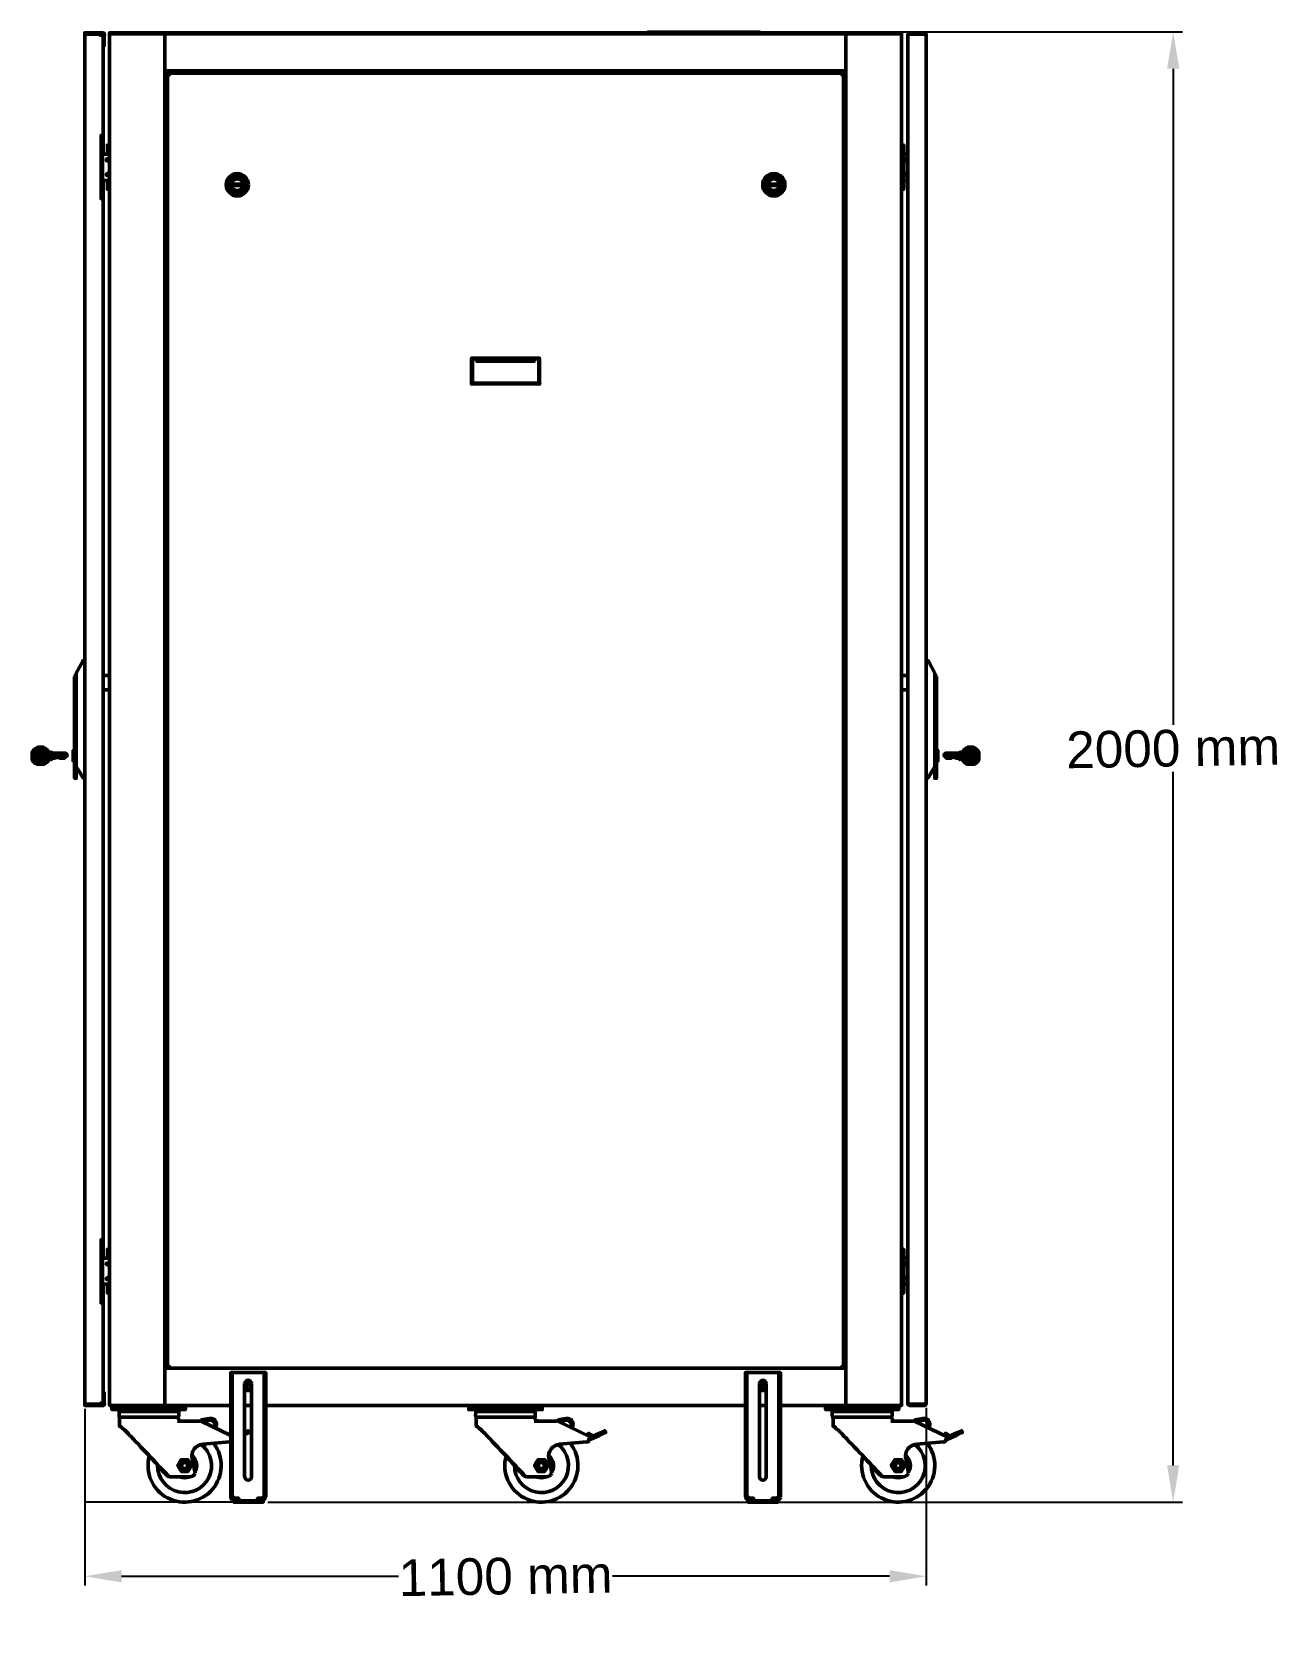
# Model space of a CAD drawing. Header units: millimetres. Extents: x -7 to 162, y -18 to 200.
import ezdxf

# ---------------------------------------------------------------- set-up
doc = ezdxf.new("R2010")
doc.units = ezdxf.units.MM
doc.layers.add('PDF_Visible (ANSI)', color=7, linetype='Continuous')
doc.styles.get("Standard").update_dxf_attribs({"font": 'arial.ttf'})
doc.dimstyles.new('ISO-25', dxfattribs={"dimtxt": 2.5, "dimasz": 2.5, "dimexe": 1.25, "dimexo": 0.625, "dimtad": 1, "dimtxsty": 'Standard', "dimcen": 2.5, "dimadec": 0, "dimazin": 0, "dimtfac": 1, "dimtmove": 0, "dimatfit": 3, "dimfxl": 1, "dimarcsym": 0})

msp = doc.modelspace()

# ---------------------------------------------------------------- blocks, each defined once
blk = doc.blocks.new('*D40')
at = {"color": 0, "lineweight": -2}
for p, q in [((76.72, 200.2), (149.44, 200.2)), ((148.19, 195.2), (148.19, 105.83)), ((148.19, 5), (148.19, 99.47)), ((24.92, 0), (149.44, 0))]:
    blk.add_line(p, q, dxfattribs=at)
at = {"color": 0}
for points in [[(149.02, 195.2), (147.36, 195.2), (148.19, 200.2)], [(147.36, 5), (149.02, 5), (148.19, 0)]]:
    blk.add_solid(points, dxfattribs=at)
at = {"layer": 'Defpoints', "color": 0}
for p in [(76.1, 200.2), (24.29, 0), (148.19, 0)]:
    blk.add_point(p, dxfattribs=at)
at = {"color": 0, "insert": (148.19, 102.65), "char_height": 5, "attachment_point": 5, "rotation": 1}
blk.add_mtext('2000 mm', dxfattribs=at)
blk = doc.blocks.new('*D41')
at = {"color": 0, "lineweight": -2}
for p, q in [((0, 12.7), (0, -11.34)), ((114.58, 12.84), (114.58, -11.34)), ((5, -10.09), (42.72, -10.09)), ((109.58, -10.09), (71.86, -10.09))]:
    blk.add_line(p, q, dxfattribs=at)
at = {"color": 0}
for points in [[(5, -9.26), (5, -10.93), (0, -10.09)], [(109.58, -10.93), (109.58, -9.26), (114.58, -10.09)]]:
    blk.add_solid(points, dxfattribs=at)
at = {"layer": 'Defpoints', "color": 0}
for p in [(0, 13.32), (114.58, 13.47), (114.58, -10.09)]:
    blk.add_point(p, dxfattribs=at)
at = {"color": 0, "insert": (57.29, -10.09), "char_height": 5, "attachment_point": 5, "rotation": 1}
blk.add_mtext('1100 mm', dxfattribs=at)

# ---------------------------------------------------------------- dimensions: what is measured, and where the dimension line sits
dim = msp.add_linear_dim(base=(148.191, 0), p1=(76.096, 200.196), p2=(24.291, 0), angle=270, text='2000 mm', dimstyle='ISO-25', override={"dimtxt": 5, "dimasz": 5})
dim.commit()
dim.dimension.update_dxf_attribs({"geometry": '*D40', "text_midpoint": (148.191, 102.65), "dimtype": 160, "text_rotation": 1})
dim = msp.add_linear_dim(base=(114.576, -10.095), p1=(0, 13.324), p2=(114.576, 13.468), text='1100 mm', dimstyle='ISO-25', override={"dimtxt": 5, "dimasz": 5})
dim.commit()
dim.dimension.update_dxf_attribs({"geometry": '*D41', "text_midpoint": (57.288, -10.095), "text_rotation": 1})

# ---------------------------------------------------------------- linework, layer by layer
msp.add_line((20.202, 0), (0, 0))
at = {"layer": 'PDF_Visible (ANSI)', "lineweight": 50}
for points in [[(2.261, 200.1), (2.261, 199.908), (0.289, 199.908), (0, 199.908), (0, 200.1), (0.289, 200.1)], [(0.289, 199.908), (0, 199.908), (0, 13.324), (0.289, 13.324), (2.116, 13.324), (2.116, 13.468), (2.213, 13.468), (2.501, 13.468), (2.501, 27.129), (2.213, 27.129), (2.213, 35.739), (2.501, 35.739), (2.501, 177.493), (2.213, 177.493), (2.213, 186.103), (2.501, 186.103), (2.501, 199.763), (2.213, 199.763), (2.116, 199.763), (2.116, 199.908)], [(103.321, 194.472), (103.273, 194.424), (103.177, 194.424), (103.128, 194.376), (103.08, 194.328), (103.128, 194.424), (103.177, 194.52), (103.273, 194.568), (103.321, 194.568), (11.256, 194.568), (11.304, 194.568), (11.4, 194.52), (11.448, 194.424), (11.496, 194.328), (11.448, 194.376), (11.4, 194.424), (11.304, 194.424), (11.256, 194.472), (11.256, 18.471), (11.496, 18.471), (11.544, 18.471), (11.544, 18.23), (103.032, 18.23), (103.032, 18.471), (103.08, 18.471), (103.321, 18.471)], [(-6.734, 102.407), (-6.734, 102.359), (-6.83, 102.359), (-6.83, 102.407)], [(-6.734, 102.503), (-6.734, 102.407), (-6.686, 102.407), (-6.686, 102.503)], [(-6.59, 102.551), (-6.59, 102.503), (-6.686, 102.503), (-6.686, 102.551)], [(-6.542, 102.359), (-6.542, 102.407), (-6.59, 102.407), (-6.59, 102.359)], [(-6.397, 102.503), (-6.397, 102.407), (-6.446, 102.407), (-6.446, 102.503)], [(-6.301, 102.551), (-6.301, 102.647), (-6.349, 102.647), (-6.349, 102.551)], [(-6.205, 102.503), (-6.205, 102.551), (-6.301, 102.551), (-6.301, 102.503)], [(-6.157, 102.599), (-6.157, 102.647), (-6.205, 102.647), (-6.205, 102.599)], [(-6.157, 102.455), (-6.157, 102.503), (-6.205, 102.503), (-6.205, 102.455)], [(-6.013, 102.599), (-6.013, 102.647), (-6.061, 102.647), (-6.061, 102.599)], [(-5.916, 102.503), (-5.916, 102.599), (-6.013, 102.599), (-6.013, 102.503)], [(-5.868, 102.599), (-5.868, 102.647), (-5.916, 102.647), (-5.916, 102.599)], [(-5.772, 102.503), (-5.868, 102.503), (-5.82, 102.503), (-5.82, 102.455), (-5.772, 102.455)], [(-5.724, 102.599), (-5.724, 102.551), (-5.724, 102.503), (-5.772, 102.503), (-5.772, 102.599)], [(-5.58, 102.455), (-5.58, 102.551), (-5.628, 102.551), (-5.628, 102.455)], [(-5.484, 102.407), (-5.484, 102.455), (-5.58, 102.455), (-5.58, 102.407)], [(-5.339, 102.311), (-5.435, 102.311), (-5.435, 102.407), (-5.484, 102.407), (-5.484, 102.311), (-5.435, 102.311), (-5.435, 102.263), (-5.339, 102.263)], [(-5.291, 102.407), (-5.339, 102.407), (-5.339, 102.455), (-5.435, 102.455), (-5.435, 102.407), (-5.339, 102.407), (-5.339, 102.311), (-5.291, 102.311)], [(119.916, 102.503), (119.916, 102.407), (119.964, 102.407), (120.012, 102.407), (120.012, 102.503)], [(120.06, 102.551), (120.06, 102.503), (120.012, 102.503), (120.012, 102.551)], [(120.204, 102.407), (120.204, 102.359), (120.108, 102.359), (120.108, 102.407), (120.156, 102.407)], [(120.204, 102.551), (120.204, 102.503), (120.156, 102.503), (120.156, 102.551)], [(120.301, 102.647), (120.301, 102.551), (120.204, 102.551), (120.204, 102.647)], [(120.301, 102.503), (120.301, 102.407), (120.204, 102.407), (120.204, 102.503)], [(120.349, 102.551), (120.349, 102.503), (120.301, 102.503), (120.301, 102.551)], [(120.349, 102.407), (120.349, 102.359), (120.301, 102.359), (120.301, 102.407)], [(120.397, 102.407), (120.397, 102.503), (120.445, 102.503), (120.349, 102.503), (120.349, 102.407)], [(120.493, 102.599), (120.493, 102.503), (120.445, 102.503), (120.445, 102.551), (120.445, 102.599)], [(120.589, 102.647), (120.589, 102.599), (120.493, 102.599), (120.493, 102.647), (120.541, 102.647)], [(120.637, 102.599), (120.637, 102.503), (120.589, 102.503), (120.589, 102.599)], [(120.733, 102.647), (120.733, 102.599), (120.637, 102.599), (120.637, 102.647), (120.685, 102.647)], [(120.733, 102.503), (120.733, 102.455), (120.733, 102.503), (120.637, 102.503)], [(120.83, 102.599), (120.83, 102.503), (120.782, 102.503), (120.733, 102.503), (120.733, 102.599)], [(120.878, 102.359), (120.878, 102.455), (120.782, 102.455), (120.782, 102.359)], [(120.878, 102.696), (120.878, 102.599), (120.83, 102.599), (120.83, 102.647), (120.83, 102.696)], [(120.926, 102.455), (120.926, 102.503), (120.878, 102.503), (120.878, 102.455)], [(121.022, 102.407), (121.022, 102.455), (120.926, 102.455), (120.926, 102.407)], [(121.022, 102.551), (121.022, 102.599), (120.974, 102.599), (120.974, 102.551)], [(121.118, 102.455), (121.118, 102.551), (121.022, 102.551), (121.022, 102.455)], [(121.07, 102.311), (121.07, 102.407), (121.022, 102.407), (121.022, 102.311)], [(121.166, 102.407), (121.166, 102.455), (121.118, 102.455), (121.118, 102.407)], [(121.311, 102.407), (121.311, 102.311), (121.214, 102.311), (121.214, 102.407), (121.263, 102.407)], [(-7.071, 102.022), (-7.071, 101.974), (-6.975, 101.974), (-6.975, 102.022)], [(-7.071, 101.878), (-7.071, 101.83), (-6.975, 101.83), (-6.975, 101.878)], [(-6.927, 101.637), (-6.927, 101.589), (-7.023, 101.589), (-7.023, 101.637), (-6.975, 101.685), (-6.927, 101.685), (-6.975, 101.637)], [(-6.927, 101.493), (-6.927, 101.445), (-7.023, 101.445), (-7.023, 101.493), (-7.023, 101.541), (-6.927, 101.541), (-6.975, 101.493)], [(-6.927, 101.349), (-7.023, 101.349), (-7.023, 101.301), (-6.927, 101.301)], [(-7.023, 101.204), (-7.023, 101.156), (-6.975, 101.156), (-6.927, 101.156), (-6.927, 101.204)], [(-6.975, 102.263), (-6.975, 102.166), (-6.927, 102.166), (-6.878, 102.166), (-6.878, 102.263)], [(-6.975, 102.118), (-6.975, 102.022), (-6.927, 102.022), (-6.927, 102.118)], [(-6.927, 101.782), (-6.927, 101.734), (-6.975, 101.734), (-6.975, 101.83), (-6.927, 101.83), (-6.975, 101.782)], [(-6.878, 101.253), (-6.927, 101.253), (-6.878, 101.301), (-6.927, 101.301), (-6.927, 101.204), (-6.878, 101.204)], [(-6.878, 102.311), (-6.878, 102.263), (-6.83, 102.263), (-6.83, 102.359), (-6.878, 102.359)], [(-6.83, 101.012), (-6.83, 100.916), (-6.734, 100.916), (-6.734, 101.012), (-6.782, 101.012)], [(-6.686, 102.215), (-6.686, 102.263), (-6.734, 102.263), (-6.734, 102.215)], [(-6.734, 101.06), (-6.734, 101.012), (-6.686, 101.012), (-6.638, 101.012), (-6.638, 101.108), (-6.734, 101.108)], [(-6.734, 100.916), (-6.734, 100.868), (-6.686, 100.868), (-6.686, 100.916)], [(-6.59, 102.263), (-6.59, 102.359), (-6.686, 102.359), (-6.686, 102.263)], [(-6.59, 101.156), (-6.59, 101.108), (-6.638, 101.108), (-6.638, 101.156), (-6.638, 101.108)], [(-6.542, 102.215), (-6.542, 102.263), (-6.59, 102.263), (-6.59, 102.215)], [(-6.59, 101.108), (-6.59, 101.012), (-6.494, 101.012), (-6.494, 101.108)], [(-6.59, 100.772), (-6.59, 100.723), (-6.542, 100.723), (-6.542, 100.82), (-6.59, 100.82)], [(-6.446, 102.263), (-6.446, 102.359), (-6.542, 102.359), (-6.542, 102.263)], [(-6.446, 102.118), (-6.446, 102.215), (-6.542, 102.215), (-6.542, 102.118)], [(-6.494, 101.204), (-6.494, 101.156), (-6.542, 101.156)], [(-6.542, 100.868), (-6.542, 100.82), (-6.446, 100.82), (-6.446, 100.868), (-6.494, 100.868)], [(-6.494, 101.156), (-6.494, 101.108), (-6.446, 101.108), (-6.446, 101.156)], [(-6.494, 101.012), (-6.494, 100.964), (-6.446, 100.964), (-6.446, 101.012)], [(-6.397, 102.215), (-6.397, 102.263), (-6.446, 102.263), (-6.446, 102.215)], [(-6.397, 102.07), (-6.397, 102.118), (-6.446, 102.118), (-6.446, 102.07)], [(-6.446, 101.253), (-6.446, 101.156), (-6.349, 101.156), (-6.349, 101.253)], [(-6.446, 101.108), (-6.446, 101.012), (-6.349, 101.012), (-6.349, 101.108)], [(-6.446, 100.82), (-6.446, 100.723), (-6.397, 100.723), (-6.397, 100.82)], [(-6.301, 102.118), (-6.301, 102.215), (-6.397, 102.215), (-6.397, 102.118)], [(-6.397, 101.974), (-6.397, 101.926), (-6.349, 101.926), (-6.301, 101.926), (-6.301, 101.974)], [(-6.397, 101.782), (-6.349, 101.782), (-6.349, 101.685), (-6.397, 101.685), (-6.349, 101.734)], [(-6.349, 101.397), (-6.349, 101.349), (-6.349, 101.301), (-6.397, 101.301)], [(-6.397, 100.868), (-6.397, 100.82), (-6.301, 100.82), (-6.301, 100.868), (-6.349, 100.868)], [(-6.397, 100.723), (-6.397, 100.675), (-6.301, 100.675), (-6.301, 100.723)], [(-6.253, 101.782), (-6.301, 101.782), (-6.301, 101.83), (-6.349, 101.83), (-6.349, 101.782)], [(-6.253, 101.637), (-6.253, 101.685), (-6.349, 101.685), (-6.349, 101.637)], [(-6.349, 101.445), (-6.349, 101.397), (-6.253, 101.397), (-6.253, 101.493), (-6.349, 101.493)], [(-6.349, 101.156), (-6.349, 101.108), (-6.301, 101.108), (-6.301, 101.156)], [(-6.349, 101.012), (-6.349, 100.964), (-6.301, 100.964), (-6.301, 101.012)], [(-6.253, 102.359), (-6.253, 102.263), (-6.301, 102.263), (-6.301, 102.359)], [(-6.301, 102.07), (-6.301, 101.974), (-6.253, 101.974), (-6.253, 102.07)], [(-6.301, 100.964), (-6.301, 100.868), (-6.205, 100.868), (-6.205, 100.964)], [(-6.301, 100.675), (-6.301, 100.579), (-6.253, 100.579), (-6.253, 100.675)], [(-6.157, 102.263), (-6.157, 102.215), (-6.253, 102.215), (-6.253, 102.263)], [(-6.157, 102.118), (-6.157, 102.07), (-6.253, 102.07), (-6.253, 102.118)], [(-6.205, 101.926), (-6.253, 101.926), (-6.205, 101.878)], [(-6.205, 101.685), (-6.205, 101.782), (-6.253, 101.782), (-6.253, 101.685)], [(-6.205, 101.541), (-6.205, 101.637), (-6.253, 101.637), (-6.253, 101.541)], [(-6.253, 101.397), (-6.253, 101.349), (-6.205, 101.349), (-6.205, 101.397)], [(-6.253, 100.723), (-6.253, 100.675), (-6.157, 100.675), (-6.157, 100.723), (-6.205, 100.723)], [(-6.109, 101.685), (-6.205, 101.685), (-6.205, 101.637), (-6.157, 101.637), (-6.109, 101.637)], [(-6.061, 101.445), (-6.109, 101.493), (-6.157, 101.541), (-6.205, 101.541), (-6.205, 101.493), (-6.109, 101.493), (-6.109, 101.397), (-6.061, 101.397)], [(-6.157, 101.253), (-6.157, 101.349), (-6.205, 101.349), (-6.205, 101.253)], [(-6.205, 101.156), (-6.205, 101.108), (-6.157, 101.108), (-6.157, 101.204), (-6.205, 101.204)], [(-6.157, 100.964), (-6.157, 101.06), (-6.205, 101.06), (-6.205, 101.012), (-6.205, 100.964)], [(-6.157, 100.82), (-6.205, 100.82), (-6.205, 100.868), (-6.157, 100.868)], [(-6.109, 102.215), (-6.109, 102.166), (-6.109, 102.118), (-6.157, 102.118), (-6.157, 102.215)], [(-6.109, 102.07), (-6.157, 102.07), (-6.109, 102.022)], [(-6.109, 101.878), (-6.061, 101.878), (-6.061, 101.83), (-6.109, 101.926), (-6.157, 101.974), (-6.157, 101.926), (-6.109, 101.926)], [(-6.061, 101.108), (-6.157, 101.108), (-6.109, 101.108), (-6.109, 101.06), (-6.061, 101.06)], [(-6.157, 100.82), (-6.157, 100.723), (-6.109, 100.723), (-6.061, 100.772), (-6.061, 100.82)], [(-6.157, 100.675), (-6.157, 100.579), (-6.109, 100.579), (-6.109, 100.675)], [(-6.061, 102.215), (-6.109, 102.215), (-6.109, 102.263)], [(-6.061, 101.734), (-6.061, 101.685), (-6.109, 101.685), (-6.109, 101.734)], [(-5.965, 101.685), (-6.061, 101.685), (-6.061, 101.637), (-5.965, 101.637)], [(-6.061, 101.397), (-6.061, 101.349), (-5.965, 101.397)], [(-6.013, 100.964), (-6.013, 101.06), (-6.061, 101.06), (-6.061, 100.964)], [(-5.916, 102.359), (-6.013, 102.359), (-5.965, 102.311), (-5.916, 102.311)], [(-6.013, 102.215), (-6.013, 102.166), (-5.965, 102.166), (-6.013, 102.166)], [(-5.965, 102.07), (-5.965, 102.022), (-5.965, 101.974), (-6.013, 101.974), (-6.013, 102.07)], [(-6.013, 101.108), (-6.013, 101.06), (-5.965, 101.06), (-5.916, 101.06), (-5.916, 101.108), (-5.965, 101.108)], [(-5.916, 100.772), (-6.013, 100.772), (-6.013, 100.82)], [(-5.868, 102.118), (-5.868, 102.07), (-5.965, 102.07), (-5.965, 102.166)], [(-5.868, 101.83), (-5.916, 101.83), (-5.965, 101.83), (-5.868, 101.782)], [(-5.965, 101.637), (-5.965, 101.589), (-5.916, 101.589), (-5.916, 101.637)], [(-5.965, 101.493), (-5.965, 101.445), (-5.916, 101.445)], [(-5.916, 100.964), (-5.916, 100.916), (-5.965, 100.916), (-5.965, 100.964)], [(-5.82, 101.685), (-5.82, 101.637), (-5.916, 101.637), (-5.916, 101.685)], [(-5.82, 101.397), (-5.868, 101.397), (-5.916, 101.397)], [(-5.868, 101.012), (-5.868, 100.964), (-5.916, 100.964), (-5.916, 101.06), (-5.868, 101.06)], [(-5.916, 100.772), (-5.916, 100.675), (-5.868, 100.675), (-5.868, 100.772)], [(-5.772, 102.359), (-5.772, 102.311), (-5.82, 102.311), (-5.868, 102.311), (-5.868, 102.359), (-5.82, 102.359)], [(-5.82, 101.974), (-5.868, 101.974), (-5.868, 102.022), (-5.82, 102.022), (-5.82, 101.926)], [(-5.772, 100.82), (-5.82, 100.82), (-5.82, 100.772), (-5.868, 100.772), (-5.82, 100.772), (-5.772, 100.772)], [(-5.676, 102.022), (-5.724, 102.022), (-5.724, 102.07), (-5.82, 102.07), (-5.82, 102.022), (-5.724, 102.022), (-5.724, 101.926), (-5.676, 101.926)], [(-5.724, 101.926), (-5.724, 101.878), (-5.82, 101.878), (-5.82, 101.926)], [(-5.82, 101.782), (-5.82, 101.685), (-5.82, 101.734)], [(-5.772, 101.637), (-5.772, 101.589), (-5.82, 101.589), (-5.82, 101.637)], [(-5.724, 101.397), (-5.772, 101.445), (-5.82, 101.445), (-5.772, 101.445), (-5.772, 101.349), (-5.676, 101.349), (-5.676, 101.445), (-5.724, 101.445)], [(-5.82, 101.349), (-5.772, 101.349), (-5.772, 101.301), (-5.82, 101.301)], [(-5.82, 101.204), (-5.82, 101.156), (-5.82, 101.108), (-5.772, 101.108), (-5.772, 101.204)], [(-5.772, 100.964), (-5.772, 100.916), (-5.82, 100.916), (-5.82, 100.964)], [(-5.724, 101.541), (-5.772, 101.541), (-5.772, 101.589), (-5.676, 101.589), (-5.676, 101.493), (-5.724, 101.493)], [(-5.676, 101.301), (-5.676, 101.204), (-5.772, 101.204), (-5.772, 101.301)], [(-5.676, 101.108), (-5.676, 101.06), (-5.772, 101.06), (-5.772, 101.108)], [(-5.772, 100.916), (-5.772, 100.82), (-5.724, 100.82), (-5.724, 100.916)], [(-5.772, 100.772), (-5.772, 100.675), (-5.724, 100.675), (-5.724, 100.772)], [(-5.58, 102.07), (-5.676, 102.07), (-5.676, 102.166), (-5.724, 102.166), (-5.724, 102.07), (-5.676, 102.07), (-5.676, 102.022), (-5.58, 102.022)], [(-5.676, 101.878), (-5.676, 101.782), (-5.724, 101.782), (-5.724, 101.878)], [(-5.724, 100.82), (-5.724, 100.772), (-5.628, 100.772), (-5.628, 100.82)], [(-5.724, 100.675), (-5.724, 100.627), (-5.628, 100.627), (-5.628, 100.675)], [(-5.58, 101.926), (-5.58, 101.878), (-5.676, 101.878), (-5.676, 101.926)], [(-5.628, 101.493), (-5.628, 101.445), (-5.676, 101.445), (-5.676, 101.493)], [(-5.628, 101.349), (-5.628, 101.301), (-5.676, 101.301), (-5.676, 101.349)], [(-5.628, 101.204), (-5.628, 101.156), (-5.676, 101.156), (-5.676, 101.204)], [(-5.628, 101.06), (-5.628, 101.012), (-5.676, 101.012), (-5.676, 101.06)], [(-5.532, 102.166), (-5.58, 102.166), (-5.58, 102.215), (-5.628, 102.215), (-5.628, 102.166), (-5.58, 102.166), (-5.58, 102.118), (-5.532, 102.118)], [(-5.532, 101.637), (-5.532, 101.589), (-5.628, 101.589), (-5.628, 101.637), (-5.58, 101.637)], [(-5.532, 101.301), (-5.532, 101.204), (-5.628, 101.204), (-5.628, 101.301)], [(-5.532, 101.156), (-5.532, 101.06), (-5.628, 101.06), (-5.628, 101.156)], [(-5.58, 101.012), (-5.58, 100.916), (-5.628, 100.916), (-5.628, 101.012)], [(-5.435, 102.263), (-5.484, 102.263), (-5.484, 102.311), (-5.58, 102.311), (-5.58, 102.263), (-5.484, 102.263), (-5.484, 102.166), (-5.435, 102.166)], [(-5.532, 102.022), (-5.532, 101.926), (-5.58, 101.926), (-5.58, 102.022)], [(-5.532, 101.782), (-5.532, 101.734), (-5.58, 101.734), (-5.58, 101.782)], [(-5.484, 100.916), (-5.484, 100.868), (-5.58, 100.868), (-5.58, 100.916)], [(-5.435, 102.118), (-5.435, 102.022), (-5.532, 102.022), (-5.532, 102.118)], [(-5.435, 101.734), (-5.435, 101.637), (-5.532, 101.637), (-5.532, 101.734)], [(-5.484, 101.445), (-5.484, 101.349), (-5.532, 101.349), (-5.532, 101.445)], [(-5.484, 101.204), (-5.484, 101.156), (-5.532, 101.156), (-5.532, 101.204)], [(-5.484, 101.06), (-5.484, 101.012), (-5.532, 101.012), (-5.532, 101.06)], [(-5.387, 101.493), (-5.387, 101.445), (-5.484, 101.445), (-5.484, 101.493), (-5.435, 101.493)], [(-5.387, 101.349), (-5.387, 101.301), (-5.484, 101.301), (-5.484, 101.349)], [(-5.387, 101.156), (-5.387, 101.06), (-5.484, 101.06), (-5.484, 101.156)], [(-5.387, 101.012), (-5.387, 100.916), (-5.484, 100.916), (-5.484, 101.012)], [(-5.435, 100.868), (-5.435, 100.772), (-5.484, 100.772), (-5.484, 100.868)], [(-5.339, 102.166), (-5.339, 102.118), (-5.435, 102.118), (-5.435, 102.166)], [(-5.387, 101.974), (-5.387, 101.878), (-5.435, 101.878), (-5.435, 101.926), (-5.435, 101.974)], [(-5.387, 101.83), (-5.387, 101.734), (-5.435, 101.734), (-5.435, 101.782), (-5.435, 101.83)], [(-5.387, 101.637), (-5.387, 101.589), (-5.435, 101.589), (-5.435, 101.637)], [(-5.291, 102.022), (-5.291, 101.974), (-5.387, 101.974), (-5.387, 102.022), (-5.339, 102.022)], [(-5.291, 101.878), (-5.291, 101.83), (-5.387, 101.83), (-5.387, 101.878)], [(-5.291, 101.589), (-5.291, 101.541), (-5.339, 101.493), (-5.387, 101.493), (-5.387, 101.589)], [(-5.339, 101.445), (-5.339, 101.349), (-5.387, 101.349), (-5.387, 101.445)], [(-5.339, 101.204), (-5.339, 101.156), (-5.387, 101.156), (-5.387, 101.204)], [(-5.339, 101.06), (-5.339, 101.012), (-5.387, 101.012), (-5.387, 101.06)], [(-5.291, 102.263), (-5.291, 102.166), (-5.339, 102.166), (-5.339, 102.263)], [(-5.243, 101.156), (-5.243, 101.06), (-5.339, 101.06), (-5.339, 101.156)], [(-5.243, 101.012), (-5.243, 100.916), (-5.339, 100.916), (-5.339, 101.012)], [(-5.195, 102.311), (-5.195, 102.263), (-5.291, 102.263), (-5.291, 102.311)], [(-5.195, 102.166), (-5.195, 102.118), (-5.291, 102.118), (-5.291, 102.166)], [(-5.243, 101.974), (-5.243, 101.878), (-5.291, 101.878), (-5.291, 101.974)], [(-5.243, 101.83), (-5.243, 101.734), (-5.291, 101.734), (-5.291, 101.83)], [(-5.243, 101.685), (-5.243, 101.589), (-5.291, 101.589), (-5.291, 101.637), (-5.291, 101.685)], [(-5.147, 101.878), (-5.147, 101.83), (-5.243, 101.83), (-5.243, 101.878)], [(-5.147, 101.734), (-5.147, 101.685), (-5.243, 101.685), (-5.243, 101.734)], [(-5.147, 101.589), (-5.147, 101.541), (-5.243, 101.541), (-5.243, 101.589)], [(-5.147, 102.263), (-5.147, 102.166), (-5.195, 102.166), (-5.195, 102.263)], [(-5.147, 102.118), (-5.147, 102.022), (-5.195, 102.022), (-5.195, 102.118)], [(-5.099, 101.253), (-5.099, 101.156), (-5.195, 101.156), (-5.195, 101.204), (-5.195, 101.253)], [(-5.099, 101.06), (-5.099, 101.012), (-5.195, 101.012), (-5.195, 101.06)], [(-5.051, 102.166), (-5.051, 102.118), (-5.147, 102.118), (-5.147, 102.166)], [(-5.051, 102.022), (-5.051, 101.974), (-5.147, 101.974), (-5.147, 102.022)], [(-5.099, 101.83), (-5.099, 101.734), (-5.147, 101.734), (-5.147, 101.83)], [(-5.099, 101.685), (-5.099, 101.589), (-5.147, 101.589), (-5.147, 101.685)], [(-5.099, 101.445), (-5.099, 101.397), (-5.147, 101.397), (-5.147, 101.445)], [(-5.003, 101.734), (-5.003, 101.685), (-5.099, 101.685), (-5.099, 101.734)], [(-5.003, 101.589), (-5.003, 101.541), (-5.099, 101.541), (-5.099, 101.589)], [(-5.051, 101.397), (-5.051, 101.301), (-5.099, 101.301), (-5.099, 101.397)], [(-5.003, 101.974), (-5.003, 101.878), (-5.051, 101.878), (-5.051, 101.974)], [(119.579, 101.878), (119.579, 101.83), (119.675, 101.83), (119.675, 101.878)], [(119.579, 101.445), (119.579, 101.349), (119.627, 101.349), (119.627, 101.445)], [(119.627, 101.493), (119.627, 101.445), (119.723, 101.445), (119.723, 101.541), (119.675, 101.541)], [(119.627, 101.349), (119.627, 101.301), (119.723, 101.301), (119.723, 101.349)], [(119.627, 101.204), (119.627, 101.156), (119.723, 101.156), (119.723, 101.204)], [(119.771, 102.118), (119.771, 102.166), (119.675, 102.166), (119.675, 102.118)], [(119.675, 101.83), (119.675, 101.734), (119.723, 101.734), (119.723, 101.83)], [(119.675, 101.637), (119.675, 101.589), (119.723, 101.589), (119.723, 101.685), (119.675, 101.685)], [(119.723, 101.878), (119.723, 101.83), (119.82, 101.83), (119.82, 101.878), (119.771, 101.878)], [(119.723, 101.734), (119.723, 101.685), (119.82, 101.685), (119.82, 101.734)], [(119.723, 101.589), (119.723, 101.541), (119.82, 101.541), (119.82, 101.589)], [(119.723, 101.445), (119.723, 101.349), (119.771, 101.349), (119.82, 101.397), (119.82, 101.445)], [(119.723, 101.156), (119.723, 101.06), (119.771, 101.06), (119.771, 101.156)], [(119.82, 102.022), (119.82, 102.118), (119.771, 102.118), (119.771, 102.022)], [(119.771, 101.204), (119.771, 101.156), (119.868, 101.156), (119.868, 101.253), (119.771, 101.253)], [(119.771, 101.06), (119.771, 101.012), (119.868, 101.012), (119.868, 101.06)], [(119.916, 101.974), (119.916, 102.022), (119.82, 102.022), (119.82, 101.974)], [(119.82, 101.83), (119.82, 101.734), (119.868, 101.734), (119.868, 101.83)], [(119.82, 101.685), (119.82, 101.589), (119.868, 101.589), (119.868, 101.685)], [(119.82, 101.541), (119.82, 101.445), (119.868, 101.445), (119.868, 101.541)], [(119.868, 101.734), (119.868, 101.685), (119.964, 101.685), (119.964, 101.734)], [(119.964, 101.685), (119.964, 101.589), (119.868, 101.589), (119.868, 101.541), (119.964, 101.541), (119.964, 101.445), (120.012, 101.445), (120.012, 101.541), (120.108, 101.541), (120.108, 101.589), (120.012, 101.589), (120.012, 101.685)], [(119.868, 101.301), (119.868, 101.253), (119.916, 101.253), (119.916, 101.301)], [(119.868, 101.012), (119.868, 100.916), (119.916, 100.916), (119.916, 101.012)], [(119.964, 102.215), (119.964, 102.263), (119.916, 102.263), (119.916, 102.215)], [(119.964, 101.878), (119.964, 101.974), (119.916, 101.974), (119.916, 101.878)], [(119.916, 101.397), (119.916, 101.301), (120.012, 101.301), (120.012, 101.397), (119.964, 101.397)], [(119.916, 101.253), (119.916, 101.156), (120.012, 101.156), (120.012, 101.253)], [(119.916, 101.06), (119.916, 101.012), (120.012, 101.012), (120.012, 101.108), (119.916, 101.108)], [(119.916, 100.916), (119.916, 100.868), (120.012, 100.868), (120.012, 100.916)], [(120.06, 102.263), (120.06, 102.359), (119.964, 102.359), (119.964, 102.263)], [(120.06, 102.118), (120.06, 102.215), (119.964, 102.215), (119.964, 102.118)], [(120.06, 101.83), (120.06, 101.878), (119.964, 101.878), (119.964, 101.83)], [(120.012, 101.541), (120.012, 101.589), (119.964, 101.589), (119.964, 101.541)], [(120.012, 101.445), (120.012, 101.397), (120.108, 101.397), (120.108, 101.445)], [(120.012, 101.156), (120.012, 101.108), (120.06, 101.108), (120.06, 101.156)], [(120.108, 102.215), (120.108, 102.263), (120.06, 102.263), (120.06, 102.215)], [(120.108, 102.07), (120.108, 102.118), (120.06, 102.118), (120.06, 102.07)], [(120.108, 101.734), (120.108, 101.83), (120.06, 101.83), (120.06, 101.734)], [(120.06, 101.253), (120.06, 101.156), (120.156, 101.156), (120.156, 101.253), (120.108, 101.253)], [(120.06, 101.108), (120.06, 101.012), (120.156, 101.012), (120.156, 101.108)], [(120.06, 100.916), (120.06, 100.868), (120.156, 100.868), (120.156, 100.964), (120.06, 100.964)], [(120.204, 102.118), (120.204, 102.215), (120.108, 102.215), (120.108, 102.118)], [(120.204, 101.974), (120.204, 102.07), (120.108, 102.07), (120.108, 101.974)], [(120.156, 101.685), (120.156, 101.734), (120.108, 101.734), (120.108, 101.685)], [(120.108, 101.541), (120.108, 101.445), (120.156, 101.445), (120.156, 101.541)], [(120.108, 101.397), (120.108, 101.301), (120.156, 101.301), (120.156, 101.397)], [(120.252, 101.637), (120.252, 101.685), (120.156, 101.685), (120.156, 101.637)], [(120.156, 101.445), (120.156, 101.397), (120.252, 101.397), (120.252, 101.445)], [(120.156, 101.301), (120.156, 101.253), (120.204, 101.253), (120.252, 101.253), (120.252, 101.301)], [(120.156, 101.156), (120.156, 101.108), (120.204, 101.108), (120.204, 101.156)], [(120.156, 101.012), (120.156, 100.964), (120.204, 100.964), (120.204, 101.012)], [(120.156, 100.868), (120.156, 100.82), (120.204, 100.82), (120.204, 100.868)], [(120.252, 102.07), (120.252, 102.118), (120.204, 102.118), (120.204, 102.07)], [(120.252, 101.926), (120.252, 101.974), (120.204, 101.974), (120.204, 101.926)], [(120.204, 101.108), (120.204, 101.012), (120.301, 101.012), (120.301, 101.108)], [(120.204, 100.964), (120.204, 100.868), (120.301, 100.868), (120.301, 100.964)], [(120.204, 100.82), (120.204, 100.723), (120.301, 100.723), (120.301, 100.82)], [(120.349, 102.263), (120.349, 102.215), (120.252, 102.215), (120.252, 102.263), (120.301, 102.263)], [(120.349, 101.974), (120.349, 102.07), (120.252, 102.07), (120.252, 101.974)], [(120.349, 101.83), (120.349, 101.926), (120.252, 101.926), (120.252, 101.83)], [(120.301, 101.541), (120.301, 101.637), (120.252, 101.637), (120.252, 101.541)], [(120.252, 101.397), (120.252, 101.301), (120.301, 101.301), (120.301, 101.349), (120.301, 101.397)], [(120.397, 101.493), (120.397, 101.541), (120.301, 101.541), (120.301, 101.493)], [(120.301, 101.012), (120.301, 100.964), (120.349, 100.964), (120.349, 101.012)], [(120.301, 100.868), (120.301, 100.82), (120.349, 100.82), (120.349, 100.868)], [(120.301, 100.723), (120.301, 100.675), (120.349, 100.675), (120.349, 100.723)], [(120.349, 102.359), (120.349, 102.263), (120.397, 102.263), (120.397, 102.359)], [(120.397, 101.926), (120.397, 101.974), (120.349, 101.974), (120.349, 101.926)], [(120.397, 101.782), (120.397, 101.83), (120.349, 101.83), (120.349, 101.782)], [(120.397, 101.108), (120.397, 101.06), (120.397, 101.012), (120.349, 101.012), (120.349, 101.108)], [(120.397, 100.868), (120.397, 100.964), (120.349, 100.964), (120.349, 100.868)], [(120.445, 100.723), (120.445, 100.772), (120.397, 100.772), (120.397, 100.82), (120.349, 100.82), (120.349, 100.723)], [(120.349, 100.675), (120.349, 100.579), (120.397, 100.579), (120.445, 100.579), (120.445, 100.675)], [(120.445, 100.723), (120.445, 100.675), (120.493, 100.675), (120.493, 100.723)], [(120.589, 100.723), (120.589, 100.772), (120.493, 100.772), (120.493, 100.723)], [(120.493, 100.675), (120.493, 100.579), (120.589, 100.579), (120.589, 100.675)], [(120.637, 100.675), (120.637, 100.579), (120.733, 100.579), (120.733, 100.627), (120.733, 100.675)], [(120.733, 102.215), (120.782, 102.215), (120.782, 102.166), (120.733, 102.166)], [(120.733, 102.07), (120.782, 102.07), (120.782, 102.022), (120.733, 102.022)], [(120.782, 101.637), (120.782, 101.541), (120.733, 101.541), (120.733, 101.637)], [(120.83, 101.397), (120.83, 101.349), (120.733, 101.349), (120.733, 101.397)], [(120.733, 101.204), (120.733, 101.108), (120.83, 101.108), (120.83, 101.204)], [(120.733, 100.916), (120.733, 100.82), (120.782, 100.82), (120.83, 100.82), (120.83, 100.916)], [(120.733, 100.772), (120.733, 100.675), (120.782, 100.675), (120.782, 100.772)], [(120.878, 102.07), (120.878, 102.166), (120.782, 102.166), (120.782, 102.07)], [(120.926, 101.926), (120.83, 101.926), (120.83, 102.022), (120.782, 102.022), (120.782, 101.926), (120.83, 101.926), (120.83, 101.878), (120.926, 101.878)], [(120.83, 101.541), (120.83, 101.493), (120.782, 101.493), (120.782, 101.541)], [(120.782, 100.675), (120.782, 100.627), (120.878, 100.627), (120.878, 100.675)], [(120.926, 101.734), (120.926, 101.637), (120.83, 101.637), (120.83, 101.685), (120.83, 101.734)], [(120.878, 101.493), (120.878, 101.445), (120.83, 101.445), (120.83, 101.493)], [(120.83, 101.253), (120.83, 101.204), (120.878, 101.204), (120.878, 101.301), (120.83, 101.301)], [(120.878, 101.06), (120.878, 100.964), (120.83, 100.964), (120.83, 101.06)], [(120.926, 102.311), (120.926, 102.359), (120.878, 102.359), (120.878, 102.311)], [(120.974, 100.964), (120.974, 100.916), (120.878, 100.916), (120.878, 100.964)], [(120.878, 100.772), (120.878, 100.675), (120.926, 100.675), (120.926, 100.772)], [(121.022, 102.215), (121.022, 102.311), (120.926, 102.311), (120.926, 102.215)], [(121.022, 102.07), (121.022, 102.022), (120.974, 102.022), (120.926, 102.022), (120.926, 102.07)], [(120.926, 100.675), (120.926, 100.627), (121.022, 100.627), (121.022, 100.675)], [(121.022, 101.204), (121.022, 101.156), (120.974, 101.156), (120.974, 101.204)], [(121.022, 100.916), (121.022, 100.82), (120.974, 100.82), (120.974, 100.916)], [(121.07, 102.166), (121.07, 102.118), (121.07, 102.07), (121.022, 102.07), (121.022, 102.166)], [(121.118, 101.156), (121.118, 101.06), (121.022, 101.06), (121.022, 101.156)], [(121.118, 100.82), (121.118, 100.772), (121.022, 100.772), (121.022, 100.82)], [(121.166, 102.263), (121.166, 102.166), (121.07, 102.166), (121.07, 102.215), (121.07, 102.263)], [(121.166, 101.06), (121.166, 101.012), (121.118, 101.012), (121.118, 101.06)], [(121.166, 100.772), (121.166, 100.723), (121.118, 100.723), (121.118, 100.772)], [(121.214, 102.311), (121.214, 102.263), (121.166, 102.263), (121.166, 102.311)], [(121.263, 101.012), (121.263, 100.916), (121.166, 100.916), (121.166, 101.012)], [(121.311, 101.06), (121.311, 101.012), (121.263, 101.012), (121.263, 101.06)], [(121.263, 100.868), (121.263, 100.772), (121.311, 100.772), (121.311, 100.868)], [(121.359, 102.263), (121.359, 102.166), (121.311, 102.166), (121.311, 102.263)], [(121.407, 101.012), (121.407, 100.916), (121.311, 100.916), (121.311, 101.012)], [(121.455, 102.166), (121.455, 102.118), (121.359, 102.118), (121.359, 102.166)], [(121.455, 102.311), (121.455, 102.263), (121.407, 102.263), (121.407, 102.311)], [(121.455, 101.156), (121.455, 101.06), (121.407, 101.06), (121.407, 101.156)], [(121.503, 102.263), (121.503, 102.166), (121.455, 102.166), (121.455, 102.263)], [(121.503, 102.118), (121.503, 102.022), (121.455, 102.022), (121.455, 102.118)], [(121.551, 101.06), (121.551, 101.012), (121.455, 101.012), (121.455, 101.06)], [(121.599, 102.166), (121.599, 102.118), (121.503, 102.118), (121.503, 102.166)], [(121.503, 101.974), (121.503, 101.878), (121.599, 101.878), (121.599, 101.974)], [(121.551, 101.301), (121.551, 101.253), (121.503, 101.253), (121.503, 101.301)], [(121.647, 101.589), (121.647, 101.541), (121.551, 101.541), (121.551, 101.589)], [(121.647, 101.445), (121.647, 101.397), (121.551, 101.397), (121.551, 101.445)], [(121.647, 101.83), (121.647, 101.734), (121.599, 101.734), (121.599, 101.83)], [(19.866, 17.413), (19.866, 1.587), (20.058, 1.587), (20.058, 17.413), (20.058, 17.653), (19.866, 17.653)], [(24.435, 17.413), (24.435, 1.587), (24.628, 1.587), (24.628, 17.413), (24.628, 17.653), (24.435, 17.653)], [(89.949, 17.413), (89.949, 1.587), (90.141, 1.587), (90.141, 17.413), (90.141, 17.653), (89.949, 17.653)], [(94.518, 17.413), (94.518, 1.587), (94.711, 1.587), (94.711, 17.413), (94.711, 17.653), (94.518, 17.653)], [(12.891, 4.618), (12.651, 5.003), (12.891, 5.387), (13.132, 5.772), (13.613, 5.772), (14.045, 5.772), (14.286, 5.387), (14.526, 5.003), (14.286, 4.618), (14.045, 4.185), (13.613, 4.185), (13.132, 4.185)], [(61.473, 4.618), (61.233, 5.003), (61.473, 5.387), (61.714, 5.772), (62.146, 5.772), (62.627, 5.772), (62.868, 5.387), (63.108, 5.003), (62.868, 4.618), (62.627, 4.185), (62.146, 4.185), (61.714, 4.185)], [(110.055, 4.618), (109.815, 5.003), (110.055, 5.387), (110.296, 5.772), (110.728, 5.772), (111.209, 5.772), (111.45, 5.387), (111.69, 5.003), (111.45, 4.618), (111.209, 4.185), (110.728, 4.185), (110.296, 4.185)], [(20.202, 0), (20.202, 0.192), (24.291, 0.192), (24.291, 0)], [(90.286, 0), (90.286, 0.192), (94.374, 0.192), (94.374, 0)]]:
    msp.add_lwpolyline(points, close=True, dxfattribs=at)
for points in [[(2.261, 200.1), (2.357, 200.1)], [(2.357, 199.908), (2.261, 199.908)], [(2.646, 199.763), (2.646, 198.32), (2.501, 198.32), (2.501, 199.763)], [(103.994, 199.956), (110.825, 199.956), (3.704, 199.956), (3.367, 199.956), (3.367, 200.1), (3.704, 200.1), (110.825, 200.1), (111.209, 200.1), (111.209, 199.956), (110.825, 199.956), (111.209, 199.956), (111.209, 13.18), (110.825, 13.18), (103.994, 13.18), (103.609, 13.18), (103.609, 13.516), (103.609, 17.845), (103.609, 18.23), (103.609, 194.905)], [(10.919, 194.905), (10.919, 18.23), (10.919, 17.845), (10.919, 13.516), (10.919, 13.18), (10.582, 13.18), (3.704, 13.18), (3.367, 13.18), (3.367, 199.956), (3.704, 199.956), (10.582, 199.956)], [(103.609, 199.956), (103.609, 199.571), (103.609, 195.29), (103.609, 194.905), (10.919, 194.905), (10.919, 195.29), (10.919, 199.571), (10.919, 199.956)], [(91.873, 200.1), (91.873, 200.196), (91.199, 200.196), (77.298, 200.196), (76.673, 200.196), (76.673, 200.1)], [(114.384, 199.908), (114.336, 199.908), (114.288, 199.908), (112.364, 199.908), (112.364, 200.1), (112.316, 200.052), (112.268, 200.052), (112.22, 200.004), (112.171, 200.004), (112.123, 199.956), (112.075, 199.908), (112.075, 199.811), (112.075, 199.763)], [(112.316, 13.324), (112.364, 13.324), (112.316, 13.324), (112.268, 13.324), (112.22, 13.324), (112.171, 13.324), (112.123, 13.372), (112.075, 13.42), (112.075, 13.468), (112.075, 199.763), (112.075, 199.811), (112.123, 199.86), (112.171, 199.908), (112.22, 199.908), (112.268, 199.908), (112.316, 199.908), (112.364, 199.908), (112.316, 199.908)], [(112.075, 199.763), (112.075, 199.763)], [(112.364, 199.908), (114.288, 199.908), (114.288, 200.1), (112.364, 200.1)], [(114.576, 13.468), (114.576, 199.763), (114.576, 199.811), (114.528, 199.908), (114.528, 199.956), (114.48, 200.004), (114.432, 200.052), (114.384, 200.052), (114.336, 200.052), (114.288, 200.1)], [(114.288, 199.908), (114.336, 199.908), (114.384, 199.908), (114.432, 199.86), (114.48, 199.86), (114.528, 199.811), (114.576, 199.811), (114.576, 199.763)], [(11.256, 194.568), (11.256, 194.472), (11.256, 194.424), (11.352, 194.376), (11.4, 194.376), (11.496, 194.328), (11.448, 194.376), (11.4, 194.424)], [(11.304, 194.472), (11.256, 194.472)], [(11.496, 194.328), (11.496, 194.328)], [(17.942, 194.568), (17.942, 194.905)], [(96.635, 194.905), (96.635, 194.568)], [(103.177, 194.424), (103.128, 194.376), (103.08, 194.328), (103.177, 194.376), (103.225, 194.376), (103.273, 194.424), (103.321, 194.472)], [(103.08, 194.328), (103.08, 194.328)], [(103.273, 194.472), (103.321, 194.472), (103.321, 194.568)], [(2.357, 184.804), (2.357, 186.103)], [(2.501, 183.553), (2.501, 186.103)], [(2.213, 184.804), (2.453, 184.804), (2.453, 183.601), (2.213, 183.601)], [(2.213, 183.553), (2.405, 183.553), (2.886, 183.553), (3.223, 183.553), (3.367, 183.553)], [(2.357, 183.553), (2.357, 183.601)], [(2.405, 179.994), (2.405, 183.553)], [(3.078, 183.553), (3.078, 183.89), (3.078, 184.515), (3.078, 184.804), (3.367, 184.804)], [(3.078, 183.89), (3.367, 183.89)], [(111.209, 178.791), (111.498, 178.791), (111.498, 179.032), (111.498, 184.515), (111.498, 184.804), (111.209, 184.804)], [(111.498, 183.553), (111.594, 183.553), (112.075, 183.553)], [(111.498, 182.543), (111.546, 182.543), (111.594, 182.591), (111.642, 182.639), (111.69, 182.736), (111.69, 182.832), (111.642, 182.928), (111.594, 182.976), (111.546, 183.024), (111.498, 183.024), (111.498, 182.976)], [(3.367, 182.88), (3.319, 182.928), (3.271, 182.928), (3.175, 182.928), (3.127, 182.928), (3.03, 182.928), (2.982, 182.88), (2.934, 182.832), (2.934, 182.784), (2.934, 182.736), (2.982, 182.687), (3.03, 182.639), (3.127, 182.639), (3.175, 182.639), (3.271, 182.639), (3.319, 182.639), (3.367, 182.687)], [(3.367, 180.908), (3.319, 180.908), (3.319, 180.956), (3.271, 180.956), (3.175, 180.956), (3.127, 180.908), (3.03, 180.908), (2.982, 180.908), (2.982, 180.86), (2.934, 180.812), (2.934, 180.763), (2.982, 180.715), (2.982, 180.667), (3.03, 180.667), (3.127, 180.619), (3.175, 180.619), (3.271, 180.619), (3.319, 180.619), (3.319, 180.667), (3.367, 180.667)], [(111.498, 180.571), (111.546, 180.571), (111.594, 180.571), (111.642, 180.667), (111.69, 180.763), (111.69, 180.812), (111.642, 180.908), (111.594, 181.004), (111.546, 181.004), (111.498, 181.004)], [(2.213, 178.791), (2.453, 178.791), (2.453, 179.994), (2.213, 179.994), (2.405, 179.994), (2.886, 179.994), (3.223, 179.994), (3.367, 179.994)], [(2.357, 179.994), (2.357, 179.994)], [(2.357, 177.493), (2.357, 178.791)], [(2.501, 177.493), (2.501, 179.994)], [(3.367, 178.791), (3.078, 178.791), (3.078, 179.032), (3.078, 179.705), (3.078, 179.994)], [(3.367, 179.705), (3.078, 179.705)], [(20.01, 179.657), (20.01, 179.657)], [(20.01, 179.657), (20.01, 179.657)], [(20.01, 179.128), (20.01, 179.128)], [(20.01, 179.08), (20.01, 179.128)], [(20.01, 179.08), (20.01, 179.08)], [(94.566, 179.657), (94.566, 179.657)], [(94.566, 179.657), (94.566, 179.657)], [(94.566, 179.128), (94.566, 179.08)], [(94.566, 179.128), (94.566, 179.128)], [(94.566, 179.08), (94.566, 179.08)], [(111.498, 179.994), (111.594, 179.994), (112.075, 179.994)], [(61.906, 155.607), (61.906, 155.655), (61.906, 155.703), (61.858, 155.751), (61.81, 155.751), (61.81, 155.703), (61.81, 152.384), (52.767, 152.384), (52.767, 155.703), (52.767, 155.751), (52.719, 155.751), (52.671, 155.703), (52.671, 155.655), (52.671, 155.607), (52.671, 155.703), (52.671, 155.751), (52.719, 155.799), (52.767, 155.799)], [(52.671, 155.607), (52.671, 152.384)], [(61.906, 152.384), (61.906, 155.607), (61.906, 155.703), (61.906, 155.751), (61.858, 155.799), (61.81, 155.799), (52.767, 155.799), (52.767, 155.703), (61.81, 155.703), (61.81, 155.799)], [(53.2, 155.318), (53.248, 155.366), (61.329, 155.366), (61.377, 155.318)], [(61.906, 155.703), (61.906, 155.703)], [(52.767, 152.288), (61.81, 152.288)], [(-1.154, 99.617), (-1.154, 100.675), (-1.154, 101.445), (-1.154, 111.594), (-1.154, 112.749), (-1.154, 112.893), (-0.289, 114.528), (-0.289, 114.576), (0, 114.576)], [(115.971, 99.04), (115.971, 98.992), (115.923, 99.04), (115.923, 99.088), (115.875, 99.232), (115.827, 99.377), (115.827, 99.569), (115.827, 99.713), (115.827, 99.665), (115.779, 99.617), (115.731, 99.617), (115.731, 100.675), (115.731, 101.445), (115.731, 111.594), (115.731, 112.749), (115.731, 112.893), (114.865, 114.528), (114.865, 114.576), (114.576, 114.576)], [(-1.395, 98.655), (-1.395, 99.04), (-1.395, 111.594), (-1.395, 112.412)], [(-1.395, 99.04), (-1.395, 98.992), (-1.347, 99.04), (-1.347, 99.088), (-1.299, 99.232), (-1.299, 99.377), (-1.251, 99.569), (-1.251, 99.713), (-1.251, 111.402), (-1.347, 111.498), (-1.395, 111.594), (-1.154, 111.594)], [(-1.251, 111.402), (-1.154, 111.45)], [(3.367, 112.556), (2.79, 112.556), (2.501, 112.508), (2.742, 112.556), (2.79, 112.556)], [(111.209, 112.556), (111.787, 112.556), (112.075, 112.508)], [(115.827, 111.402), (115.875, 111.498), (115.971, 111.594), (115.731, 111.594)], [(115.731, 111.45), (115.827, 111.402), (115.827, 99.713)], [(115.971, 98.655), (115.971, 99.04), (115.971, 111.594), (115.971, 112.412)], [(2.501, 110.728), (2.79, 110.632), (3.367, 110.632)], [(2.501, 110.68), (2.742, 110.632), (2.79, 110.632)], [(112.075, 110.68), (111.787, 110.632), (111.209, 110.632)], [(-6.349, 102.551), (-6.397, 102.551), (-6.397, 102.503), (-6.301, 102.503), (-6.301, 102.407), (-6.397, 102.407), (-6.397, 102.359), (-6.446, 102.359), (-6.446, 102.407), (-6.542, 102.407), (-6.542, 102.503), (-6.59, 102.503), (-6.59, 102.407), (-6.686, 102.407), (-6.686, 102.359), (-6.734, 102.359), (-6.734, 102.263), (-6.83, 102.263), (-6.83, 102.166), (-6.878, 102.166)], [(-6.83, 102.407), (-6.83, 102.407)], [(-6.83, 102.407), (-6.83, 102.407)], [(-6.734, 102.503), (-6.782, 102.503)], [(-6.734, 102.503), (-6.734, 102.503)], [(-6.686, 102.551), (-6.686, 102.551)], [(-6.59, 102.599), (-6.59, 102.551), (-6.542, 102.551), (-6.494, 102.551), (-6.494, 102.647), (-6.542, 102.647), (-6.494, 102.647), (-6.446, 102.647), (-6.349, 102.647), (-6.349, 102.696)], [(-6.494, 102.551), (-6.446, 102.551), (-6.446, 102.503), (-6.542, 102.503), (-6.542, 102.551)], [(-5.628, 102.744), (-5.628, 102.792), (-6.446, 102.792), (-6.446, 102.744)], [(-5.628, 102.647), (-5.628, 102.696), (-5.772, 102.696), (-5.916, 102.696), (-6.061, 102.696), (-6.109, 102.696), (-6.205, 102.696), (-6.253, 102.696), (-6.349, 102.696), (-6.397, 102.696), (-6.446, 102.696), (-6.446, 102.647), (-6.446, 102.551), (-6.397, 102.551)], [(-6.446, 101.974), (-6.397, 101.974), (-6.397, 102.07), (-6.301, 102.07), (-6.301, 102.118), (-6.253, 102.118), (-6.253, 102.215), (-6.301, 102.215), (-6.301, 102.263), (-6.397, 102.263), (-6.397, 102.359), (-6.301, 102.359), (-6.301, 102.407), (-6.253, 102.407)], [(-6.205, 102.696), (-6.205, 102.647), (-6.301, 102.647), (-6.301, 102.696)], [(-6.301, 102.647), (-6.301, 102.647)], [(-6.205, 102.455), (-6.253, 102.407), (-6.253, 102.359), (-6.157, 102.359)], [(-6.205, 102.599), (-6.205, 102.551)], [(-6.061, 102.696), (-6.061, 102.647), (-6.157, 102.647), (-6.157, 102.696)], [(-6.157, 102.647), (-6.157, 102.647)], [(-6.157, 102.455), (-6.157, 102.503), (-6.157, 102.599), (-6.061, 102.599), (-6.061, 102.503), (-6.013, 102.503), (-5.916, 102.503)], [(-6.061, 102.503), (-6.157, 102.503), (-6.061, 102.503)], [(-6.157, 102.455), (-6.157, 102.359), (-6.157, 102.455)], [(-6.061, 102.503), (-6.013, 102.503)], [(-5.916, 102.696), (-5.916, 102.647), (-6.013, 102.647), (-6.013, 102.696)], [(-6.013, 102.647), (-6.013, 102.647)], [(-5.916, 102.599), (-5.916, 102.599)], [(-5.868, 102.503), (-5.916, 102.503), (-5.868, 102.503)], [(-5.916, 102.503), (-5.916, 102.503)], [(-5.868, 102.503), (-5.868, 102.599), (-5.772, 102.599), (-5.772, 102.696), (-5.724, 102.696), (-5.724, 102.599), (-5.628, 102.599), (-5.628, 102.696)], [(-5.772, 102.696), (-5.868, 102.696), (-5.868, 102.647)], [(-5.868, 102.503), (-5.868, 102.503)], [(-5.82, 102.359), (-5.82, 102.455)], [(-5.724, 102.407), (-5.628, 102.407), (-5.58, 102.407), (-5.58, 102.311), (-5.628, 102.311), (-5.628, 102.215), (-5.724, 102.215), (-5.724, 102.166), (-5.82, 102.166)], [(-5.724, 102.503), (-5.724, 102.455), (-5.724, 102.407), (-5.724, 102.359), (-5.772, 102.359), (-5.772, 102.455), (-5.724, 102.455), (-5.628, 102.455), (-5.628, 102.407), (-5.628, 102.311), (-5.724, 102.311), (-5.724, 102.359)], [(-5.724, 102.551), (-5.628, 102.551), (-5.628, 102.599), (-5.58, 102.599), (-5.58, 102.551), (-5.484, 102.551), (-5.484, 102.455), (-5.435, 102.455), (-5.435, 102.551)], [(-5.58, 102.647), (-5.58, 102.599), (-5.484, 102.599), (-5.484, 102.551), (-5.435, 102.551), (-5.387, 102.551)], [(-5.435, 102.407), (-5.435, 102.407)], [(-5.387, 102.551), (-5.387, 102.551)], [(-5.243, 102.407), (-5.291, 102.407), (-5.291, 102.455), (-5.339, 102.455), (-5.339, 102.503)], [(119.82, 102.407), (119.868, 102.407), (119.82, 102.407)], [(119.868, 102.407), (119.916, 102.407), (119.916, 102.359), (119.82, 102.359), (119.82, 102.407)], [(119.916, 102.166), (119.82, 102.166), (119.82, 102.263), (119.916, 102.263), (119.916, 102.359), (119.964, 102.359), (119.964, 102.407)], [(120.012, 102.551), (119.964, 102.551)], [(120.012, 102.407), (120.06, 102.407), (120.06, 102.359), (120.108, 102.359), (120.108, 102.263), (120.204, 102.263), (120.204, 102.215), (120.252, 102.215), (120.252, 102.118), (120.349, 102.118), (120.349, 102.07), (120.397, 102.07)], [(120.108, 102.647), (120.156, 102.647), (120.156, 102.551), (120.06, 102.551), (120.06, 102.599)], [(120.108, 102.407), (120.06, 102.407), (120.06, 102.503), (120.156, 102.503), (120.156, 102.407)], [(120.156, 102.647), (120.156, 102.647)], [(121.022, 102.744), (121.022, 102.792), (120.204, 102.792), (120.204, 102.744)], [(120.301, 102.696), (120.301, 102.647), (120.349, 102.647), (120.349, 102.696)], [(120.445, 102.551), (120.349, 102.551), (120.349, 102.647), (120.445, 102.647), (120.445, 102.599)], [(120.397, 102.359), (120.397, 102.407)], [(120.493, 102.647), (120.445, 102.647), (120.445, 102.696)], [(120.445, 102.503), (120.493, 102.503), (120.589, 102.503), (120.541, 102.503), (120.493, 102.503)], [(120.493, 102.503), (120.493, 102.503)], [(120.541, 102.647), (120.541, 102.696)], [(120.637, 102.647), (120.589, 102.647), (120.589, 102.696)], [(120.637, 102.503), (120.589, 102.503)], [(120.637, 102.503), (120.637, 102.503)], [(120.685, 102.647), (120.685, 102.696)], [(120.83, 102.647), (120.733, 102.647), (120.733, 102.696)], [(120.878, 102.022), (120.878, 102.07), (120.926, 102.07), (120.926, 102.166), (120.878, 102.166), (120.878, 102.215), (120.782, 102.215), (120.782, 102.311), (120.733, 102.311), (120.733, 102.359), (120.733, 102.407), (120.733, 102.455), (120.782, 102.455), (120.782, 102.503)], [(120.878, 102.696), (120.974, 102.696), (120.974, 102.599), (120.878, 102.599), (120.878, 102.503), (120.83, 102.503)], [(120.83, 102.696), (120.83, 102.696)], [(120.878, 102.455), (120.878, 102.455)], [(120.974, 102.551), (120.926, 102.503)], [(120.926, 102.407), (120.926, 102.359)], [(121.118, 102.647), (121.118, 102.599), (121.022, 102.599), (121.022, 102.696)], [(121.022, 102.599), (121.022, 102.599)], [(121.022, 102.455), (121.022, 102.455)], [(121.07, 102.263), (121.07, 102.311), (121.166, 102.311), (121.166, 102.407), (121.214, 102.407)], [(121.118, 102.407), (121.07, 102.407)], [(121.311, 102.503), (121.311, 102.455), (121.263, 102.455), (121.263, 102.551), (121.166, 102.551), (121.166, 102.599), (121.118, 102.599), (121.118, 102.551), (121.166, 102.551), (121.166, 102.455), (121.263, 102.455), (121.263, 102.407)], [(121.166, 102.118), (121.166, 102.166), (121.214, 102.166), (121.214, 102.263), (121.311, 102.263), (121.311, 102.311), (121.407, 102.311), (121.407, 102.407)], [(121.359, 102.455), (121.311, 102.455), (121.311, 102.407), (121.407, 102.407), (121.407, 102.455)], [(121.407, 102.407), (121.407, 102.407)], [(-7.119, 101.204), (-7.167, 101.204), (-7.167, 102.07), (-7.119, 102.022)], [(-7.071, 102.118), (-7.071, 102.022), (-7.071, 101.974), (-7.071, 101.926), (-7.071, 101.83), (-7.071, 101.782), (-7.071, 101.685), (-7.071, 101.637), (-7.071, 101.541), (-7.071, 101.493), (-7.071, 101.349), (-7.071, 101.204), (-7.023, 101.204), (-7.023, 101.301), (-7.071, 101.301), (-7.071, 101.349), (-7.023, 101.349), (-7.023, 101.445), (-7.071, 101.445), (-7.071, 101.349)], [(-7.071, 101.974), (-7.071, 101.878)], [(-7.071, 101.83), (-7.071, 101.734)], [(-6.975, 101.685), (-6.975, 101.734), (-7.071, 101.734), (-7.071, 101.637), (-7.071, 101.589)], [(-7.071, 101.637), (-7.023, 101.637)], [(-7.023, 101.541), (-7.023, 101.589), (-7.071, 101.589), (-7.071, 101.493), (-7.071, 101.445)], [(-7.071, 101.493), (-7.023, 101.493)], [(-7.071, 101.204), (-7.071, 101.204)], [(-7.071, 101.156), (-7.023, 101.156), (-7.023, 101.108)], [(-7.023, 101.06), (-6.975, 101.06), (-6.975, 101.012), (-6.878, 101.012), (-6.878, 101.06), (-6.782, 101.06), (-6.782, 101.012)], [(-6.975, 102.263), (-6.975, 102.263)], [(-6.349, 101.926), (-6.349, 101.83), (-6.397, 101.83), (-6.397, 101.878), (-6.349, 101.878), (-6.397, 101.926), (-6.446, 101.974), (-6.397, 102.022), (-6.446, 102.022), (-6.494, 102.07), (-6.494, 102.118), (-6.542, 102.07), (-6.59, 102.118), (-6.638, 102.166), (-6.638, 102.118), (-6.686, 102.118), (-6.734, 102.118), (-6.782, 102.118), (-6.83, 102.07), (-6.878, 102.07), (-6.878, 102.022), (-6.927, 101.974), (-6.927, 101.926), (-6.878, 101.878), (-6.927, 101.878), (-6.975, 101.83), (-6.927, 101.83)], [(-6.927, 101.926), (-6.927, 101.878), (-6.975, 101.878), (-6.975, 101.974), (-6.927, 101.974), (-6.927, 102.022), (-6.878, 102.022)], [(-6.975, 101.685), (-6.927, 101.685), (-6.975, 101.685)], [(-6.975, 101.541), (-6.927, 101.541), (-6.975, 101.541)], [(-6.975, 101.156), (-6.975, 101.06), (-6.878, 101.06), (-6.878, 101.156), (-6.927, 101.156)], [(-6.975, 100.964), (-6.975, 101.012)], [(-6.878, 102.359), (-6.927, 102.359), (-6.878, 102.311)], [(-6.927, 102.166), (-6.927, 102.118), (-6.83, 102.118), (-6.83, 102.07)], [(-6.927, 101.878), (-6.878, 101.878)], [(-6.927, 101.83), (-6.927, 101.83)], [(-6.927, 101.734), (-6.927, 101.782)], [(-6.927, 101.734), (-6.927, 101.685), (-6.927, 101.734)], [(-6.927, 101.589), (-6.927, 101.637)], [(-6.927, 101.589), (-6.927, 101.541), (-6.927, 101.589)], [(-6.927, 101.445), (-6.927, 101.493)], [(-6.927, 101.445), (-6.927, 101.397), (-6.927, 101.445)], [(-6.927, 101.397), (-6.927, 101.397)], [(-6.927, 101.397), (-6.927, 101.349), (-6.878, 101.301)], [(-6.927, 100.916), (-6.878, 100.916)], [(-6.878, 101.397), (-6.878, 101.83)], [(-6.878, 101.204), (-6.878, 101.156), (-6.782, 101.156), (-6.782, 101.204), (-6.83, 101.204), (-6.83, 101.253), (-6.878, 101.253), (-6.83, 101.253)], [(-6.83, 101.012), (-6.878, 101.012), (-6.878, 100.916), (-6.83, 100.916), (-6.83, 100.868), (-6.83, 100.82)], [(-6.686, 102.118), (-6.734, 102.118), (-6.734, 102.166), (-6.83, 102.166), (-6.83, 102.118), (-6.782, 102.118)], [(-6.782, 100.772), (-6.734, 100.772), (-6.734, 100.868), (-6.83, 100.868)], [(-6.782, 101.204), (-6.734, 101.156), (-6.686, 101.108), (-6.686, 101.156)], [(-6.734, 101.108), (-6.734, 101.156), (-6.782, 101.156), (-6.782, 101.06), (-6.734, 101.06)], [(-6.734, 102.215), (-6.734, 102.166)], [(-6.734, 101.156), (-6.734, 101.156)], [(-6.59, 100.675), (-6.59, 100.723), (-6.686, 100.723), (-6.686, 100.772), (-6.734, 100.772)], [(-6.686, 102.263), (-6.686, 102.263)], [(-6.542, 102.07), (-6.542, 102.118), (-6.59, 102.118), (-6.59, 102.215), (-6.686, 102.215), (-6.686, 102.118), (-6.638, 102.118)], [(-6.686, 102.118), (-6.686, 102.118)], [(-6.638, 101.156), (-6.686, 101.156), (-6.638, 101.156)], [(-6.686, 101.012), (-6.686, 100.916), (-6.59, 100.916), (-6.59, 100.964), (-6.59, 101.012), (-6.638, 101.012)], [(-6.59, 100.82), (-6.59, 100.868), (-6.686, 100.868), (-6.686, 100.772), (-6.59, 100.772)], [(-6.686, 100.723), (-6.686, 100.723)], [(-6.638, 101.156), (-6.638, 101.156)], [(-6.59, 102.359), (-6.59, 102.359)], [(-6.59, 102.215), (-6.59, 102.215)], [(-6.59, 101.156), (-6.542, 101.156)], [(-6.494, 100.868), (-6.494, 100.964), (-6.59, 100.964)], [(-6.59, 100.916), (-6.59, 100.868), (-6.542, 100.868)], [(-6.59, 100.627), (-6.542, 100.627)], [(-6.542, 102.263), (-6.542, 102.263)], [(-6.542, 102.118), (-6.542, 102.118)], [(-6.446, 100.675), (-6.446, 100.723), (-6.542, 100.723), (-6.542, 100.627), (-6.446, 100.627)], [(-6.446, 102.022), (-6.446, 102.07), (-6.494, 102.07)], [(-6.494, 101.204), (-6.446, 101.204), (-6.446, 101.253), (-6.397, 101.301)], [(-6.494, 100.579), (-6.446, 100.579), (-6.301, 100.579), (-6.157, 100.579), (-6.013, 100.579), (-5.868, 100.579), (-5.82, 100.579), (-5.772, 100.579), (-5.676, 100.579), (-5.628, 100.579), (-5.628, 100.627), (-5.58, 100.627)], [(-6.446, 102.215), (-6.446, 102.215)], [(-6.446, 102.07), (-6.446, 102.07)], [(-6.446, 101.253), (-6.446, 101.253)], [(-6.349, 100.868), (-6.349, 100.964), (-6.446, 100.964), (-6.446, 100.868), (-6.397, 100.868)], [(-6.446, 100.579), (-6.446, 100.627), (-6.446, 100.675), (-6.397, 100.675), (-6.397, 100.579), (-6.301, 100.579)], [(-5.628, 100.531), (-5.628, 100.483), (-6.446, 100.483), (-6.446, 100.531)], [(-6.397, 102.118), (-6.397, 102.118)], [(-6.349, 101.926), (-6.397, 101.926), (-6.349, 101.926)], [(-6.397, 101.83), (-6.397, 101.83)], [(-6.397, 101.83), (-6.397, 101.83)], [(-6.397, 101.782), (-6.349, 101.83), (-6.397, 101.83), (-6.397, 101.397)], [(-6.061, 101.349), (-6.109, 101.349), (-6.109, 101.397), (-6.205, 101.397), (-6.205, 101.493), (-6.253, 101.493), (-6.253, 101.541), (-6.349, 101.541), (-6.349, 101.637), (-6.397, 101.637), (-6.349, 101.685), (-6.397, 101.685)], [(-6.397, 101.541), (-6.349, 101.541), (-6.397, 101.637)], [(-6.349, 101.445), (-6.397, 101.445), (-6.349, 101.541), (-6.349, 101.493)], [(-6.349, 101.541), (-6.397, 101.541), (-6.349, 101.541)], [(-6.349, 101.397), (-6.397, 101.445)], [(-6.349, 101.782), (-6.349, 101.782)], [(-6.349, 101.301), (-6.349, 101.253), (-6.301, 101.253), (-6.253, 101.253), (-6.253, 101.349), (-6.349, 101.349)], [(-6.253, 101.926), (-6.301, 101.926), (-6.253, 101.926), (-6.253, 101.974), (-6.157, 101.974), (-6.157, 102.07), (-6.157, 101.974)], [(-6.301, 101.83), (-6.301, 101.878), (-6.301, 101.926)], [(-6.301, 101.253), (-6.301, 101.156), (-6.205, 101.156)], [(-6.205, 101.06), (-6.205, 101.108), (-6.301, 101.108), (-6.301, 101.012), (-6.205, 101.012)], [(-6.205, 100.723), (-6.205, 100.82), (-6.301, 100.82), (-6.301, 100.723), (-6.253, 100.723)], [(-6.253, 101.926), (-6.253, 101.926)], [(-6.253, 101.782), (-6.205, 101.782), (-6.109, 101.734)], [(-6.253, 101.685), (-6.253, 101.685)], [(-6.205, 101.204), (-6.205, 101.253), (-6.253, 101.253)], [(-6.253, 100.579), (-6.253, 100.579)], [(-6.157, 100.579), (-6.253, 100.579)], [(-6.157, 101.926), (-6.205, 101.926)], [(-6.205, 101.878), (-6.109, 101.878)], [(-6.205, 101.637), (-6.205, 101.637)], [(-6.157, 102.359), (-6.157, 102.359)], [(-6.157, 102.359), (-6.157, 102.263), (-6.157, 102.359)], [(-6.157, 102.263), (-6.157, 102.263)], [(-6.109, 102.263), (-6.157, 102.263)], [(-6.157, 102.07), (-6.157, 102.07)], [(-6.157, 101.541), (-6.157, 101.637)], [(-6.109, 101.349), (-6.157, 101.349)], [(-6.157, 101.204), (-6.157, 101.253)], [(-6.061, 101.204), (-6.157, 101.204), (-6.061, 101.204)], [(-6.157, 101.108), (-6.157, 101.108)], [(-6.157, 101.108), (-6.157, 101.06)], [(-6.157, 101.108), (-6.157, 101.108)], [(-6.157, 100.868), (-6.157, 100.964)], [(-6.157, 100.82), (-6.061, 100.82), (-6.013, 100.82)], [(-6.109, 102.166), (-6.013, 102.166), (-6.013, 102.07), (-6.109, 102.07), (-6.109, 102.118)], [(-6.109, 102.022), (-6.061, 101.974)], [(-6.109, 101.926), (-6.109, 101.926)], [(-6.109, 101.685), (-6.109, 101.685)], [(-6.109, 101.637), (-6.061, 101.637), (-5.965, 101.589)], [(-6.109, 101.493), (-6.109, 101.493)], [(-6.109, 100.964), (-6.109, 101.06)], [(-6.061, 100.964), (-6.109, 100.964), (-6.061, 100.964)], [(-6.109, 100.964), (-6.109, 100.964)], [(-6.109, 100.723), (-6.109, 100.675), (-6.013, 100.675), (-6.013, 100.772), (-6.061, 100.772)], [(-6.109, 100.579), (-6.109, 100.579)], [(-6.013, 100.579), (-6.109, 100.579)], [(-5.965, 102.311), (-5.916, 102.263), (-5.916, 102.311), (-5.916, 102.359), (-6.013, 102.359), (-6.061, 102.359)], [(-6.013, 102.359), (-6.061, 102.359), (-6.013, 102.359)], [(-6.061, 102.359), (-6.061, 102.359)], [(-6.061, 102.215), (-6.013, 102.215)], [(-6.013, 101.974), (-6.061, 101.974), (-6.013, 101.974)], [(-6.061, 101.734), (-5.965, 101.685), (-5.916, 101.685)], [(-6.061, 101.637), (-6.061, 101.637)], [(-6.061, 101.445), (-5.965, 101.397)], [(-6.013, 101.108), (-6.061, 101.108), (-6.061, 101.204), (-6.013, 101.204), (-5.965, 101.204), (-5.965, 101.108)], [(-6.061, 101.204), (-6.013, 101.204)], [(-6.061, 100.964), (-6.013, 100.916), (-6.013, 100.964)], [(-6.061, 100.82), (-6.061, 100.82)], [(-6.013, 102.359), (-6.013, 102.359)], [(-6.013, 101.974), (-5.965, 101.974), (-5.868, 101.974)], [(-6.013, 101.493), (-6.013, 101.493)], [(-5.965, 101.445), (-6.013, 101.493), (-5.965, 101.493)], [(-6.013, 101.06), (-6.013, 101.06)], [(-5.868, 100.579), (-5.868, 100.627), (-5.916, 100.627), (-5.965, 100.579), (-6.013, 100.579), (-6.013, 100.675), (-5.916, 100.675), (-5.916, 100.627)], [(-5.868, 102.118), (-5.82, 102.07), (-5.868, 102.07), (-5.868, 102.022), (-5.965, 102.022)], [(-5.916, 101.397), (-5.965, 101.397), (-5.916, 101.397)], [(-5.965, 101.204), (-5.916, 101.156)], [(-5.965, 100.964), (-5.965, 101.06)], [(-5.965, 100.579), (-5.965, 100.579)], [(-5.916, 102.359), (-5.916, 102.359)], [(-5.916, 101.637), (-5.916, 101.637)], [(-5.916, 101.589), (-5.82, 101.541)], [(-5.82, 101.349), (-5.82, 101.397), (-5.82, 101.445), (-5.916, 101.445), (-5.916, 101.397)], [(-5.916, 101.301), (-5.916, 101.301)], [(-5.82, 101.204), (-5.82, 101.253), (-5.82, 101.301), (-5.916, 101.301), (-5.868, 101.253)], [(-5.868, 101.108), (-5.916, 101.108), (-5.916, 101.156), (-5.82, 101.156)], [(-5.868, 100.916), (-5.916, 100.916), (-5.868, 100.916)], [(-5.916, 100.916), (-5.916, 100.916)], [(-5.916, 100.772), (-5.868, 100.772)], [(-5.868, 102.359), (-5.868, 102.359)], [(-5.868, 102.311), (-5.868, 102.359)], [(-5.868, 102.311), (-5.868, 102.263), (-5.868, 102.311)], [(-5.868, 102.263), (-5.82, 102.215)], [(-5.82, 101.926), (-5.82, 101.878), (-5.868, 101.878), (-5.82, 101.878), (-5.82, 101.782), (-5.724, 101.782), (-5.724, 101.734), (-5.676, 101.734), (-5.676, 101.782), (-5.58, 101.782), (-5.58, 101.878), (-5.532, 101.878), (-5.532, 101.926), (-5.435, 101.926)], [(-5.868, 101.83), (-5.868, 101.878)], [(-5.868, 101.782), (-5.82, 101.782)], [(-5.82, 101.253), (-5.868, 101.253), (-5.82, 101.253)], [(-5.82, 101.108), (-5.868, 101.108), (-5.868, 101.06), (-5.772, 101.06), (-5.772, 100.964), (-5.724, 100.964), (-5.676, 101.012)], [(-5.82, 100.964), (-5.82, 101.012), (-5.868, 101.012)], [(-5.868, 100.916), (-5.868, 100.964)], [(-5.772, 100.627), (-5.772, 100.675), (-5.868, 100.675), (-5.868, 100.627), (-5.82, 100.627)], [(-5.82, 102.359), (-5.82, 102.359)], [(-5.772, 102.311), (-5.724, 102.311), (-5.724, 102.215), (-5.82, 102.215), (-5.82, 102.311)], [(-5.82, 102.215), (-5.82, 102.166), (-5.82, 102.215)], [(-5.82, 102.166), (-5.82, 102.07), (-5.82, 102.166)], [(-5.82, 102.07), (-5.82, 102.07)], [(-5.82, 102.022), (-5.82, 102.022)], [(-5.724, 101.637), (-5.724, 101.734), (-5.82, 101.734)], [(-5.82, 101.685), (-5.82, 101.685)], [(-5.82, 101.589), (-5.82, 101.541), (-5.772, 101.541)], [(-5.82, 101.541), (-5.82, 101.541)], [(-5.82, 101.253), (-5.82, 101.253)], [(-5.82, 100.82), (-5.82, 100.916)], [(-5.82, 100.772), (-5.82, 100.772)], [(-5.82, 100.772), (-5.82, 100.772)], [(-5.82, 100.579), (-5.82, 100.627), (-5.772, 100.627), (-5.724, 100.627), (-5.724, 100.579)], [(-5.243, 100.868), (-5.291, 100.868), (-5.243, 100.82), (-5.243, 100.868), (-5.243, 100.916), (-5.195, 100.916), (-5.195, 101.012), (-5.243, 101.012), (-5.243, 101.06), (-5.195, 101.06), (-5.195, 101.156), (-5.243, 101.156), (-5.243, 101.204), (-5.339, 101.204), (-5.339, 101.301), (-5.387, 101.301), (-5.387, 101.204), (-5.484, 101.204), (-5.484, 101.301), (-5.532, 101.301), (-5.532, 101.349), (-5.628, 101.349), (-5.628, 101.445), (-5.532, 101.445), (-5.532, 101.493), (-5.628, 101.493), (-5.628, 101.589), (-5.676, 101.589), (-5.676, 101.637), (-5.724, 101.637), (-5.772, 101.637)], [(-5.772, 101.445), (-5.772, 101.445)], [(-5.772, 101.349), (-5.772, 101.349)], [(-5.772, 101.204), (-5.772, 101.204)], [(-5.724, 102.07), (-5.724, 102.07)], [(-5.724, 101.926), (-5.724, 101.926)], [(-5.724, 101.445), (-5.724, 101.493)], [(-5.724, 100.964), (-5.724, 100.916), (-5.628, 100.916), (-5.628, 100.82), (-5.58, 100.82)], [(-5.628, 102.166), (-5.676, 102.166)], [(-5.676, 102.022), (-5.676, 102.022)], [(-5.676, 101.878), (-5.676, 101.878)], [(-5.628, 101.637), (-5.676, 101.637), (-5.676, 101.734), (-5.58, 101.734), (-5.58, 101.637)], [(-5.676, 101.445), (-5.676, 101.445)], [(-5.676, 101.301), (-5.676, 101.301)], [(-5.676, 101.156), (-5.676, 101.108)], [(-5.628, 101.204), (-5.628, 101.204)], [(-5.628, 101.06), (-5.628, 101.06)], [(-5.58, 100.723), (-5.58, 100.772), (-5.628, 100.772), (-5.628, 100.675), (-5.58, 100.675)], [(-5.58, 102.263), (-5.58, 102.215)], [(-5.58, 102.07), (-5.58, 102.118)], [(-5.58, 101.926), (-5.58, 101.926)], [(-5.532, 101.012), (-5.58, 101.012)], [(-5.58, 100.868), (-5.58, 100.82), (-5.58, 100.772), (-5.484, 100.772), (-5.484, 100.723), (-5.435, 100.723)], [(-5.484, 100.675), (-5.484, 100.723), (-5.58, 100.723), (-5.58, 100.675), (-5.58, 100.627), (-5.532, 100.627)], [(-5.58, 100.627), (-5.58, 100.627)], [(-5.532, 102.166), (-5.484, 102.166)], [(-5.532, 102.022), (-5.532, 102.022)], [(-5.435, 101.782), (-5.532, 101.782), (-5.532, 101.878), (-5.435, 101.878), (-5.435, 101.83)], [(-5.484, 101.493), (-5.532, 101.493), (-5.532, 101.589), (-5.435, 101.589), (-5.435, 101.493)], [(-5.532, 101.156), (-5.532, 101.156)], [(-5.484, 102.311), (-5.484, 102.311)], [(-5.484, 101.06), (-5.484, 101.06)], [(-5.484, 100.916), (-5.484, 100.916)], [(-5.435, 102.263), (-5.435, 102.263)], [(-5.435, 102.118), (-5.435, 102.118)], [(-5.435, 101.974), (-5.435, 102.022), (-5.387, 102.022)], [(-5.435, 100.675), (-5.435, 100.723), (-5.435, 100.772), (-5.339, 100.772), (-5.339, 100.868), (-5.387, 100.868), (-5.435, 100.868)], [(-5.291, 101.637), (-5.387, 101.637), (-5.387, 101.734), (-5.291, 101.734), (-5.291, 101.685)], [(-5.387, 101.156), (-5.387, 101.156)], [(-5.387, 101.012), (-5.387, 101.012)], [(-5.387, 100.868), (-5.387, 100.916), (-5.339, 100.916), (-5.339, 100.868), (-5.291, 100.868)], [(-5.339, 102.311), (-5.339, 102.311)], [(-5.339, 102.166), (-5.339, 102.166)], [(-5.339, 102.022), (-5.339, 102.118), (-5.291, 102.118), (-5.291, 102.022), (-5.243, 102.022)], [(-5.291, 101.541), (-5.243, 101.541), (-5.243, 101.445), (-5.339, 101.445), (-5.339, 101.493)], [(-5.195, 101.349), (-5.243, 101.349), (-5.339, 101.349), (-5.339, 101.301), (-5.243, 101.301), (-5.243, 101.349), (-5.243, 101.445), (-5.147, 101.445), (-5.147, 101.541), (-5.099, 101.541), (-5.099, 101.445), (-5.003, 101.445), (-5.003, 101.397), (-5.051, 101.397)], [(-5.339, 101.06), (-5.339, 101.06)], [(-5.339, 100.772), (-5.339, 100.772)], [(-5.291, 102.263), (-5.291, 102.263)], [(-5.195, 102.022), (-5.243, 102.022), (-5.243, 101.974), (-5.147, 101.974), (-5.147, 101.878), (-5.099, 101.878)], [(-5.195, 101.204), (-5.243, 101.204), (-5.243, 101.301), (-5.195, 101.301), (-5.195, 101.253)], [(-5.195, 102.359), (-5.195, 102.359)], [(-5.195, 102.359), (-5.195, 102.311)], [(-5.195, 102.359), (-5.195, 102.359)], [(-5.195, 102.166), (-5.195, 102.166)], [(-5.147, 101.397), (-5.195, 101.349), (-5.195, 101.301), (-5.099, 101.301), (-5.099, 101.253), (-5.051, 101.253), (-5.051, 101.301), (-5.003, 101.301)], [(-5.195, 100.916), (-5.195, 100.916)], [(-5.147, 102.263), (-5.099, 102.263)], [(-5.147, 102.263), (-5.147, 102.263)], [(-5.147, 102.118), (-5.147, 102.118)], [(-5.003, 101.878), (-5.003, 101.83), (-5.099, 101.83), (-5.099, 101.878), (-5.051, 101.878)], [(-5.099, 101.012), (-5.099, 101.012)], [(-5.051, 102.118), (-5.051, 102.07), (-5.003, 102.07), (-5.003, 102.022), (-5.003, 101.878), (-5.003, 101.782), (-5.003, 101.734), (-5.003, 101.637), (-5.003, 101.589), (-5.003, 101.493), (-5.003, 101.445), (-5.003, 101.349), (-5.003, 101.253), (-5.003, 101.204)], [(-5.051, 102.07), (-5.051, 102.022)], [(-5.051, 101.156), (-5.051, 101.253), (-5.003, 101.253)], [(-5.003, 101.974), (-5.003, 101.974)], [(-5.003, 101.734), (-5.003, 101.83)], [(-5.003, 101.685), (-5.003, 101.685)], [(-5.003, 101.589), (-5.003, 101.685)], [(-5.003, 101.541), (-5.003, 101.445)], [(-4.906, 102.07), (-4.954, 102.022)], [(-4.906, 101.204), (-4.954, 101.204)], [(-4.618, 102.118), (-4.906, 102.07), (-4.906, 101.204), (-4.618, 101.156)], [(-4.57, 102.07), (-4.57, 101.974), (-2.597, 101.974), (-2.453, 101.83), (-4.906, 101.83)], [(-4.57, 101.204), (-4.57, 101.301), (-4.089, 101.301), (-3.992, 101.397), (-3.848, 101.397), (-3.8, 101.445), (-3.656, 101.445), (-3.608, 101.397), (-3.415, 101.397), (-3.367, 101.301), (-2.79, 101.301), (-2.453, 101.637), (-4.906, 101.637)], [(-2.453, 101.782), (-2.453, 101.83)], [(-1.587, 100.916), (-1.587, 102.359)], [(-1.395, 102.359), (-1.539, 102.359)], [(-1.395, 100.916), (-1.539, 100.916)], [(-1.203, 102.166), (-1.154, 102.215)], [(115.731, 102.215), (115.779, 102.166)], [(115.971, 102.359), (116.116, 102.359)], [(115.971, 100.916), (116.116, 100.916)], [(116.164, 100.916), (116.164, 102.359)], [(117.03, 101.782), (117.174, 101.974), (119.098, 101.974), (119.098, 102.07)], [(119.098, 101.301), (119.05, 101.301), (118.665, 101.301), (118.569, 101.397), (118.425, 101.397), (118.376, 101.445), (118.232, 101.445), (118.136, 101.397), (117.992, 101.397), (117.944, 101.301), (117.366, 101.301), (117.126, 101.541), (117.03, 101.637)], [(117.126, 101.541), (119.483, 101.541)], [(119.098, 101.204), (119.098, 101.301), (119.483, 101.301)], [(119.194, 102.118), (119.483, 102.07), (119.531, 102.022)], [(119.531, 101.204), (119.483, 101.204), (119.194, 101.156)], [(119.483, 101.204), (119.483, 102.07)], [(119.579, 102.118), (119.579, 102.118)], [(119.579, 102.022), (119.579, 101.974), (119.675, 101.974), (119.675, 102.022), (119.627, 102.022)], [(119.579, 101.974), (119.579, 101.878)], [(119.579, 101.83), (119.579, 101.734)], [(119.675, 101.685), (119.675, 101.734), (119.579, 101.734), (119.579, 101.637), (119.675, 101.637)], [(119.579, 101.637), (119.579, 101.589)], [(119.675, 101.541), (119.675, 101.589), (119.579, 101.589), (119.579, 101.493), (119.627, 101.493)], [(119.579, 101.493), (119.579, 101.445)], [(119.579, 101.204), (119.579, 101.204)], [(119.627, 102.166), (119.675, 102.166), (119.675, 102.263), (119.771, 102.263), (119.771, 102.166), (119.82, 102.166), (119.82, 102.118), (119.916, 102.118), (119.964, 102.118), (119.964, 102.07), (119.964, 101.974), (120.06, 101.974), (120.108, 101.974), (120.108, 101.926), (120.204, 101.926), (120.204, 101.83), (120.252, 101.83), (120.252, 101.782), (120.349, 101.782), (120.349, 101.685), (120.397, 101.685), (120.397, 101.734), (120.397, 101.782)], [(119.627, 102.118), (119.675, 102.118), (119.675, 102.022), (119.771, 102.022), (119.771, 101.974), (119.82, 101.974), (119.82, 101.878), (119.868, 101.878)], [(119.627, 101.156), (119.627, 101.108)], [(119.675, 101.012), (119.723, 101.012), (119.723, 101.06), (119.627, 101.06)], [(119.675, 102.263), (119.675, 102.263)], [(119.675, 102.263), (119.675, 102.263)], [(119.771, 101.878), (119.771, 101.974), (119.675, 101.974), (119.675, 101.878), (119.723, 101.878)], [(119.771, 101.253), (119.771, 101.301), (119.723, 101.301), (119.723, 101.204), (119.771, 101.204)], [(119.723, 100.964), (119.723, 101.012), (119.771, 101.012), (119.771, 100.916), (119.723, 100.916)], [(119.771, 102.359), (119.771, 102.311), (119.771, 102.359)], [(119.771, 102.311), (119.771, 102.263), (119.82, 102.263), (119.82, 102.359), (119.771, 102.359)], [(119.771, 101.349), (119.771, 101.301), (119.868, 101.301), (119.868, 101.397), (119.82, 101.397)], [(119.771, 100.916), (119.868, 100.916), (119.868, 100.868), (119.82, 100.868), (119.82, 100.82)], [(119.916, 101.878), (119.868, 101.878), (119.868, 101.83), (119.964, 101.83), (119.964, 101.734), (120.012, 101.734), (120.06, 101.734)], [(119.964, 101.397), (119.964, 101.445), (119.868, 101.445), (119.868, 101.397), (119.916, 101.397)], [(119.916, 101.108), (119.916, 101.156), (119.868, 101.156), (119.868, 101.06), (119.916, 101.06)], [(119.868, 100.772), (119.916, 100.772), (119.916, 100.868), (119.868, 100.868)], [(119.916, 102.215), (119.916, 102.166), (119.916, 102.118), (119.916, 102.07)], [(119.916, 102.022), (119.916, 102.07), (119.964, 102.07), (120.06, 102.07), (120.06, 101.974), (120.06, 101.926)], [(119.916, 100.772), (119.916, 100.772)], [(120.012, 100.723), (120.012, 100.772), (119.916, 100.772)], [(119.964, 102.263), (119.964, 102.263)], [(119.964, 100.723), (119.964, 100.723)], [(120.06, 100.675), (120.06, 100.723), (120.012, 100.723), (119.964, 100.723)], [(119.964, 100.723), (119.964, 100.723)], [(120.012, 101.734), (120.012, 101.685), (120.108, 101.685), (120.108, 101.589), (120.156, 101.589)], [(120.108, 101.253), (120.108, 101.301), (120.012, 101.301), (120.012, 101.253), (120.06, 101.253)], [(120.06, 100.964), (120.06, 101.012), (120.012, 101.012), (120.012, 100.916), (120.06, 100.916)], [(120.06, 100.82), (120.06, 100.868), (120.012, 100.868), (120.012, 100.772), (120.06, 100.772)], [(120.06, 102.215), (120.06, 102.215)], [(120.06, 101.878), (120.06, 101.926), (120.108, 101.926), (120.108, 101.83), (120.204, 101.83), (120.204, 101.782), (120.156, 101.734)], [(120.156, 100.723), (120.156, 100.82), (120.06, 100.82), (120.06, 100.772), (120.06, 100.723), (120.108, 100.723)], [(120.06, 100.627), (120.108, 100.627)], [(120.108, 102.118), (120.108, 102.118)], [(120.204, 100.675), (120.204, 100.723), (120.156, 100.723), (120.108, 100.723), (120.108, 100.627), (120.204, 100.627)], [(120.156, 101.637), (120.156, 101.589), (120.156, 101.541), (120.252, 101.541), (120.252, 101.445), (120.301, 101.445)], [(120.252, 102.263), (120.204, 102.263), (120.204, 102.359), (120.301, 102.359), (120.301, 102.263)], [(120.204, 102.07), (120.204, 102.07)], [(120.349, 101.637), (120.349, 101.685), (120.252, 101.685), (120.252, 101.782), (120.204, 101.782)], [(120.204, 101.253), (120.204, 101.156), (120.301, 101.156), (120.301, 101.253), (120.252, 101.253)], [(121.118, 100.723), (121.07, 100.675), (121.07, 100.627), (121.118, 100.627), (121.07, 100.627), (121.022, 100.627), (121.022, 100.579), (120.974, 100.579), (120.926, 100.579), (120.83, 100.579), (120.782, 100.579), (120.685, 100.579), (120.637, 100.579), (120.493, 100.579), (120.349, 100.579), (120.204, 100.579), (120.204, 100.627), (120.204, 100.675), (120.301, 100.675), (120.301, 100.579), (120.252, 100.579)], [(120.204, 100.579), (120.204, 100.579)], [(120.204, 100.531), (120.204, 100.483), (121.022, 100.483), (121.022, 100.531)], [(120.252, 101.974), (120.252, 101.974)], [(120.397, 101.493), (120.397, 101.541), (120.397, 101.589), (120.397, 101.637), (120.349, 101.637), (120.301, 101.637)], [(120.397, 101.397), (120.397, 101.445), (120.397, 101.493), (120.397, 101.397), (120.301, 101.397), (120.301, 101.445), (120.301, 101.493)], [(120.301, 101.301), (120.301, 101.253), (120.397, 101.253), (120.397, 101.349), (120.301, 101.349)], [(120.397, 101.156), (120.397, 101.108), (120.397, 101.156), (120.301, 101.156), (120.301, 101.108), (120.349, 101.108)], [(120.301, 100.579), (120.349, 100.579)], [(120.397, 102.118), (120.397, 102.166), (120.397, 102.215), (120.349, 102.215), (120.349, 102.118), (120.397, 102.118), (120.397, 102.07), (120.397, 102.022), (120.397, 101.974)], [(120.349, 101.926), (120.349, 101.926)], [(120.397, 102.263), (120.397, 102.215)], [(120.397, 102.263), (120.397, 102.263)], [(120.397, 101.926), (120.397, 101.878), (120.397, 101.83)], [(120.397, 101.637), (120.397, 101.685)], [(120.397, 101.397), (120.397, 101.397)], [(120.397, 101.397), (120.397, 101.349), (120.397, 101.397)], [(120.397, 101.349), (120.397, 101.349)], [(120.397, 101.253), (120.397, 101.349)], [(120.397, 101.253), (120.397, 101.156), (120.397, 101.253)], [(120.397, 101.253), (120.397, 101.253)], [(120.397, 101.156), (120.397, 101.156)], [(120.397, 101.108), (120.397, 101.108)], [(120.397, 100.964), (120.397, 101.012)], [(120.397, 100.964), (120.397, 100.964)], [(120.397, 100.82), (120.397, 100.868)], [(120.397, 100.579), (120.397, 100.579)], [(120.445, 100.772), (120.445, 100.772)], [(120.445, 100.772), (120.493, 100.772)], [(120.493, 100.579), (120.445, 100.579)], [(120.589, 100.723), (120.589, 100.675), (120.637, 100.675), (120.637, 100.772), (120.589, 100.772), (120.637, 100.772), (120.733, 100.772), (120.733, 100.82), (120.733, 100.772), (120.685, 100.772), (120.637, 100.772)], [(120.589, 100.772), (120.589, 100.772)], [(120.589, 100.579), (120.589, 100.579)], [(120.637, 100.579), (120.589, 100.579)], [(120.733, 102.359), (120.782, 102.359), (120.782, 102.311), (120.878, 102.311), (120.878, 102.215), (120.926, 102.215), (120.926, 102.166), (121.022, 102.166), (121.022, 102.215), (121.07, 102.215)], [(120.733, 102.215), (120.733, 102.263), (120.733, 102.311)], [(120.733, 102.07), (120.733, 102.118), (120.733, 102.166)], [(120.733, 102.022), (120.733, 101.974), (120.733, 101.926), (120.782, 101.926), (120.782, 101.878), (120.83, 101.878), (120.83, 101.782), (120.926, 101.782), (120.926, 101.734), (120.974, 101.734)], [(120.733, 101.926), (120.733, 101.878), (120.782, 101.878), (120.782, 101.782), (120.733, 101.782), (120.733, 101.83), (120.733, 101.878)], [(120.733, 101.685), (120.733, 101.782)], [(120.83, 101.589), (120.83, 101.637), (120.782, 101.637), (120.782, 101.685), (120.733, 101.685), (120.733, 101.637)], [(120.782, 101.493), (120.733, 101.493), (120.733, 101.541)], [(120.733, 101.493), (120.733, 101.397), (120.733, 101.493)], [(120.733, 101.397), (120.733, 101.349), (120.733, 101.253), (120.733, 101.204)], [(120.733, 101.349), (120.733, 101.349)], [(120.733, 101.253), (120.733, 101.349)], [(120.733, 101.108), (120.733, 101.156), (120.733, 101.204), (120.733, 101.253), (120.83, 101.253)], [(120.733, 101.204), (120.733, 101.204)], [(120.733, 101.204), (120.733, 101.204)], [(120.733, 101.06), (120.733, 101.108), (120.733, 101.06)], [(120.974, 100.82), (120.926, 100.82), (120.878, 100.82), (120.878, 100.916), (120.83, 100.916), (120.83, 100.964), (120.733, 100.964), (120.733, 101.06), (120.83, 101.06), (120.83, 101.108), (120.878, 101.108), (120.878, 101.06), (120.974, 101.06), (120.974, 101.012), (120.974, 100.964)], [(120.733, 100.964), (120.733, 101.012), (120.733, 101.06)], [(120.733, 100.964), (120.733, 100.916), (120.733, 100.964)], [(120.733, 100.82), (120.733, 100.868), (120.733, 100.916)], [(120.733, 100.772), (120.733, 100.772)], [(120.782, 100.579), (120.782, 100.627), (120.733, 100.627)], [(120.733, 100.579), (120.733, 100.579)], [(120.782, 102.07), (120.782, 102.07)], [(120.83, 101.685), (120.782, 101.685), (120.782, 101.782), (120.83, 101.782), (120.83, 101.734)], [(120.782, 100.82), (120.782, 100.772), (120.878, 100.772), (120.878, 100.82), (120.83, 100.82)], [(120.83, 102.022), (120.878, 102.022), (120.926, 102.022), (120.926, 101.926), (120.974, 101.926)], [(120.878, 101.493), (120.926, 101.493), (120.926, 101.589), (120.83, 101.589), (120.83, 101.541)], [(121.455, 101.349), (121.503, 101.349), (121.503, 101.397), (121.455, 101.349), (121.503, 101.349), (121.503, 101.301), (121.407, 101.204), (121.359, 101.156), (121.311, 101.156), (121.311, 101.108), (121.311, 101.156), (121.263, 101.156), (121.214, 101.156), (121.214, 101.108), (121.166, 101.108), (121.166, 101.156), (121.118, 101.156), (121.07, 101.156), (121.07, 101.204), (121.022, 101.204), (120.974, 101.253), (120.974, 101.301), (120.926, 101.301), (120.926, 101.349), (120.926, 101.397), (120.974, 101.397), (120.974, 101.445), (120.878, 101.445), (120.878, 101.349), (120.83, 101.349), (120.83, 101.301)], [(120.83, 101.445), (120.83, 101.397)], [(120.974, 101.156), (120.974, 101.108), (120.878, 101.108), (120.878, 101.204), (120.974, 101.204), (120.974, 101.301), (120.878, 101.301), (120.878, 101.349), (120.926, 101.349)], [(120.878, 100.579), (120.878, 100.627), (120.926, 100.627), (120.926, 100.579)], [(121.647, 101.253), (121.647, 101.301), (121.551, 101.301), (121.551, 101.397), (121.503, 101.397), (121.503, 101.445), (121.503, 101.493), (121.503, 101.541), (121.503, 101.589), (121.503, 101.637), (121.503, 101.685), (121.503, 101.734), (121.503, 101.782), (121.503, 101.83), (121.503, 101.878), (121.455, 101.974), (121.503, 102.022), (121.455, 102.022), (121.407, 102.022), (121.407, 102.07), (121.359, 102.07), (121.311, 102.118), (121.263, 102.118), (121.214, 102.118), (121.214, 102.166), (121.166, 102.118), (121.118, 102.118), (121.07, 102.07), (121.022, 102.07), (121.022, 102.022), (120.974, 101.974), (120.974, 101.926), (120.926, 101.878), (120.926, 101.83), (120.974, 101.782), (120.926, 101.734), (120.974, 101.734), (120.926, 101.685), (120.926, 101.637), (120.926, 101.589), (120.974, 101.589), (120.926, 101.541), (120.926, 101.493), (120.926, 101.445), (120.974, 101.445), (120.974, 101.83)], [(120.926, 101.878), (120.926, 101.782), (120.974, 101.782)], [(120.926, 101.637), (120.926, 101.589), (120.974, 101.589)], [(120.926, 100.82), (120.926, 100.772), (121.022, 100.772), (121.022, 100.675), (121.07, 100.675)], [(120.974, 101.974), (120.974, 102.022)], [(120.974, 101.445), (120.974, 101.397), (120.974, 101.445)], [(120.974, 101.397), (120.974, 101.397)], [(120.974, 101.301), (120.974, 101.301)], [(121.263, 101.156), (121.311, 101.156), (121.311, 101.06), (121.407, 101.06), (121.407, 101.012), (121.455, 101.012), (121.455, 100.916), (121.407, 100.916), (121.407, 100.868), (121.311, 100.868), (121.311, 100.916), (121.263, 100.916), (121.263, 100.868), (121.166, 100.868), (121.166, 100.916), (121.118, 100.916), (121.118, 101.012), (121.022, 101.012), (121.022, 101.06), (120.974, 101.06), (120.974, 101.108)], [(120.974, 101.012), (121.022, 101.012), (121.022, 100.916), (121.118, 100.916), (121.118, 100.868), (121.118, 100.82)], [(121.022, 102.311), (121.022, 102.311)], [(121.022, 102.022), (121.022, 102.022)], [(121.07, 101.204), (121.022, 101.204)], [(121.022, 101.204), (121.022, 101.204)], [(121.07, 102.118), (121.118, 102.118)], [(121.07, 102.07), (121.07, 102.07)], [(121.166, 101.156), (121.118, 101.156)], [(121.118, 101.156), (121.118, 101.156)], [(121.118, 100.868), (121.166, 100.868), (121.166, 100.772), (121.263, 100.772), (121.263, 100.723), (121.214, 100.723)], [(121.214, 101.156), (121.263, 101.156), (121.263, 101.06), (121.166, 101.06), (121.166, 101.108)], [(121.166, 101.06), (121.166, 101.06)], [(121.214, 100.675), (121.214, 100.723), (121.166, 100.723), (121.166, 100.675)], [(121.359, 102.07), (121.359, 102.118), (121.311, 102.118), (121.311, 102.166), (121.214, 102.166), (121.214, 102.118), (121.263, 102.118)], [(121.214, 102.118), (121.214, 102.118)], [(121.214, 102.118), (121.214, 102.118)], [(121.263, 101.156), (121.263, 101.156)], [(121.263, 101.012), (121.263, 101.012)], [(121.311, 102.166), (121.311, 102.166)], [(121.311, 100.772), (121.359, 100.772)], [(121.407, 102.263), (121.359, 102.263)], [(121.359, 102.118), (121.359, 102.118)], [(121.359, 101.156), (121.407, 101.156), (121.407, 101.204), (121.455, 101.204), (121.503, 101.253)], [(121.455, 102.022), (121.407, 102.022)], [(121.407, 100.868), (121.407, 100.82), (121.407, 100.868)], [(121.455, 102.311), (121.455, 102.359), (121.503, 102.359)], [(121.455, 102.359), (121.455, 102.359)], [(121.455, 102.166), (121.455, 102.166)], [(121.455, 101.974), (121.503, 101.974), (121.503, 102.022), (121.599, 102.022)], [(121.455, 102.022), (121.455, 102.022)], [(121.455, 101.83), (121.455, 101.397)], [(121.599, 101.06), (121.551, 101.06), (121.551, 101.156), (121.647, 101.156), (121.647, 101.253), (121.551, 101.253), (121.551, 101.156), (121.455, 101.156), (121.455, 101.204)], [(121.503, 100.916), (121.455, 100.916), (121.503, 100.916)], [(121.455, 100.916), (121.455, 100.916)], [(121.503, 102.263), (121.551, 102.263)], [(121.503, 102.118), (121.503, 102.118)], [(121.503, 101.878), (121.503, 101.83), (121.599, 101.83), (121.599, 101.878), (121.647, 101.878), (121.647, 101.83)], [(121.503, 101.782), (121.503, 101.83)], [(121.503, 101.685), (121.503, 101.734), (121.551, 101.734), (121.599, 101.734)], [(121.503, 101.589), (121.551, 101.589), (121.551, 101.685), (121.503, 101.685), (121.503, 101.637)], [(121.503, 101.541), (121.503, 101.541)], [(121.503, 101.445), (121.551, 101.445), (121.551, 101.541), (121.503, 101.541), (121.503, 101.493)], [(121.551, 102.263), (121.551, 102.263)], [(121.647, 101.734), (121.647, 101.685), (121.551, 101.685), (121.551, 101.734)], [(121.551, 101.012), (121.551, 101.012)], [(121.599, 102.07), (121.599, 102.118), (121.647, 102.118)], [(121.647, 101.878), (121.647, 101.974), (121.599, 101.974), (121.599, 102.022), (121.599, 102.07), (121.647, 102.07), (121.647, 102.022), (121.647, 101.878), (121.647, 101.782), (121.647, 101.734), (121.647, 101.637), (121.647, 101.589), (121.647, 101.493), (121.647, 101.445), (121.647, 101.349), (121.647, 101.253), (121.647, 101.204)], [(121.647, 102.07), (121.647, 102.07)], [(121.647, 101.83), (121.647, 101.83)], [(121.647, 101.589), (121.647, 101.685)], [(121.647, 101.541), (121.647, 101.541)], [(121.647, 101.445), (121.647, 101.541)], [(121.647, 101.397), (121.647, 101.301)], [(121.647, 101.156), (121.647, 101.156)], [(121.695, 101.204), (121.744, 101.204), (121.744, 102.07), (121.695, 102.022)], [(-1.347, 98.607), (-1.203, 98.607)], [(-1.251, 99.713), (-1.251, 99.665), (-1.203, 99.617), (-1.154, 99.617), (-1.154, 98.655)], [(-1.154, 100.146), (-0.289, 98.703), (-0.289, 98.655), (0, 98.655)], [(115.731, 100.146), (114.865, 98.703), (114.865, 98.655), (114.576, 98.655)], [(115.731, 98.655), (115.731, 99.617)], [(115.923, 98.607), (115.779, 98.607)], [(2.357, 34.44), (2.357, 35.739)], [(2.501, 33.238), (2.501, 35.739)], [(2.213, 34.44), (2.453, 34.44), (2.453, 33.238), (2.213, 33.238), (2.405, 33.238), (2.886, 33.238), (3.223, 33.238), (3.367, 33.238)], [(2.357, 33.238), (2.357, 33.238)], [(2.405, 29.678), (2.405, 33.238)], [(3.078, 33.238), (3.078, 33.526), (3.078, 34.2), (3.078, 34.44), (3.367, 34.44)], [(3.078, 33.526), (3.367, 33.526)], [(111.209, 28.476), (111.498, 28.476), (111.498, 28.716), (111.498, 34.2), (111.498, 34.44), (111.209, 34.44)], [(111.498, 33.238), (111.594, 33.238), (112.075, 33.238)], [(3.367, 32.516), (3.319, 32.564), (3.271, 32.564), (3.175, 32.564), (3.127, 32.564), (3.03, 32.564), (2.982, 32.516), (2.934, 32.468), (2.934, 32.42), (2.934, 32.372), (2.982, 32.372), (2.982, 32.324), (3.03, 32.324), (3.127, 32.276), (3.175, 32.276), (3.271, 32.276), (3.319, 32.276), (3.367, 32.324)], [(3.367, 30.544), (3.319, 30.592), (3.271, 30.592), (3.175, 30.592), (3.127, 30.592), (3.03, 30.544), (2.982, 30.544), (2.982, 30.496), (2.934, 30.496), (2.934, 30.448), (2.934, 30.4), (2.982, 30.352), (3.03, 30.304), (3.127, 30.304), (3.175, 30.304), (3.271, 30.304), (3.319, 30.304), (3.367, 30.352)], [(111.498, 32.228), (111.498, 32.18), (111.546, 32.228), (111.594, 32.228), (111.642, 32.324), (111.69, 32.372), (111.69, 32.468), (111.642, 32.564), (111.594, 32.612), (111.546, 32.661), (111.498, 32.661)], [(111.498, 30.207), (111.546, 30.207), (111.594, 30.256), (111.642, 30.304), (111.69, 30.4), (111.69, 30.496), (111.642, 30.544), (111.594, 30.64), (111.546, 30.64), (111.498, 30.688), (111.498, 30.64)], [(2.213, 29.678), (2.405, 29.678), (2.886, 29.678), (3.223, 29.678), (3.367, 29.678)], [(2.213, 28.476), (2.453, 28.476), (2.453, 29.63), (2.213, 29.63)], [(2.357, 29.63), (2.357, 29.678)], [(2.357, 27.129), (2.357, 28.476)], [(2.501, 27.129), (2.501, 29.678)], [(3.367, 28.476), (3.078, 28.476), (3.078, 28.716), (3.078, 29.342), (3.078, 29.678)], [(3.367, 29.342), (3.078, 29.342)], [(111.498, 29.678), (111.594, 29.678), (112.075, 29.678)], [(11.544, 18.278), (11.111, 18.278), (10.919, 18.278)], [(10.919, 18.23), (11.544, 18.23)], [(20.058, 17.653), (20.251, 17.653), (24.243, 17.653), (24.435, 17.653)], [(90.141, 17.653), (90.334, 17.653), (94.326, 17.653), (94.518, 17.653)], [(103.032, 18.278), (103.417, 18.278), (103.609, 18.278)], [(103.032, 18.23), (103.609, 18.23)], [(21.742, 3.463), (21.742, 16.162)], [(22.704, 16.162), (22.704, 3.463)], [(91.873, 3.463), (91.873, 16.162)], [(92.787, 16.162), (92.787, 3.463)], [(2.261, 13.18), (0.289, 13.18), (0, 13.18), (0, 13.324), (0.289, 13.324), (2.261, 13.324), (2.357, 13.324)], [(2.357, 13.18), (2.261, 13.18), (2.261, 13.324)], [(2.646, 13.468), (2.646, 14.911), (2.501, 14.911), (2.501, 13.468)], [(3.704, 13.18), (3.704, 12.987), (4.377, 12.987), (4.714, 12.987), (8.081, 12.987)], [(9.38, 12.987), (8.081, 12.987), (9.38, 12.987), (12.699, 12.987), (13.083, 12.987), (13.709, 12.987), (13.709, 13.18)], [(19.866, 13.18), (13.083, 13.18), (10.919, 13.18)], [(13.083, 13.18), (13.083, 13.18)], [(22.704, 13.18), (21.742, 13.18)], [(89.949, 13.18), (61.665, 13.18), (61.617, 13.18), (52.959, 13.18), (52.911, 13.18), (24.628, 13.18)], [(52.286, 13.18), (52.286, 12.987), (52.959, 12.987), (53.296, 12.987), (56.615, 12.987)], [(57.962, 12.987), (56.615, 12.987), (57.962, 12.987), (61.281, 12.987), (61.617, 12.987), (62.291, 12.987), (62.291, 13.18)], [(92.787, 13.18), (91.873, 13.18)], [(103.609, 13.18), (101.493, 13.18), (94.711, 13.18)], [(100.868, 13.18), (100.868, 12.987), (101.493, 12.987), (101.878, 12.987), (105.197, 12.987)], [(101.493, 13.18), (101.493, 13.18)], [(106.496, 12.987), (105.197, 12.987), (106.496, 12.987), (109.863, 12.987), (110.199, 12.987), (110.825, 12.987), (110.825, 13.18)], [(112.075, 13.468), (112.075, 13.42), (112.075, 13.324), (112.123, 13.276), (112.171, 13.228), (112.22, 13.228), (112.268, 13.18), (112.316, 13.18), (112.364, 13.18)], [(112.075, 13.468), (112.075, 13.468)], [(112.364, 13.324), (114.288, 13.324), (112.364, 13.324), (112.364, 13.18), (114.288, 13.18)], [(114.384, 13.324), (114.336, 13.324), (114.288, 13.324), (114.288, 13.18), (114.336, 13.18), (114.384, 13.18), (114.432, 13.228), (114.48, 13.228), (114.528, 13.276), (114.528, 13.324), (114.576, 13.42), (114.576, 13.468), (114.576, 13.42), (114.528, 13.42), (114.48, 13.372), (114.432, 13.372), (114.384, 13.372), (114.336, 13.324), (114.288, 13.324)], [(3.704, 12.987), (3.704, 12.987)], [(3.704, 12.987), (3.704, 12.602), (4.714, 12.602), (12.699, 12.602), (13.709, 12.602), (13.709, 12.987)], [(4.714, 12.362), (4.618, 12.554)], [(4.666, 11.689), (4.666, 12.362), (12.795, 12.362), (12.795, 11.689)], [(4.714, 12.987), (4.714, 12.987)], [(4.714, 11.592), (12.699, 11.592)], [(4.714, 11.448), (4.714, 10.39), (4.762, 10.342), (4.81, 10.294), (4.858, 10.294), (4.954, 10.246), (5.003, 10.149), (5.099, 10.101), (5.195, 10.005), (5.291, 9.957), (5.387, 9.861), (5.484, 9.764), (5.628, 9.62), (5.724, 9.524), (5.868, 9.38), (5.965, 9.283), (6.109, 9.091), (6.301, 8.947), (6.446, 8.754), (6.59, 8.61), (6.927, 8.225), (7.311, 7.889), (7.648, 7.504), (7.985, 7.119), (8.37, 6.782), (8.706, 6.397), (9.043, 6.013), (9.428, 5.628), (9.764, 5.243), (10.101, 4.906), (10.486, 4.521), (10.823, 4.185), (10.967, 3.992), (11.111, 3.848), (11.256, 3.656), (11.448, 3.511), (11.352, 3.559), (11.256, 3.559), (11.208, 3.608), (11.111, 3.656), (10.871, 3.992), (10.582, 4.281), (10.246, 4.618), (9.957, 5.003), (9.668, 5.339), (9.332, 5.676), (9.043, 6.013), (8.706, 6.397)], [(12.554, 11.015), (12.554, 11.015)], [(12.602, 11.015), (15.633, 11.015)], [(12.651, 11.592), (12.699, 11.496), (12.699, 11.4), (12.747, 11.304), (12.795, 11.208), (12.843, 11.159), (12.939, 11.111), (13.035, 11.063), (13.132, 11.015), (13.18, 11.015)], [(12.699, 12.987), (12.699, 12.987)], [(12.699, 12.362), (12.795, 12.554)], [(13.709, 12.987), (13.709, 12.987)], [(19.866, 9.091), (15.825, 11.015)], [(52.286, 12.987), (52.286, 12.987)], [(52.286, 12.987), (52.286, 12.602), (53.296, 12.602), (61.281, 12.602), (62.291, 12.602), (62.291, 12.987)], [(53.296, 12.362), (53.2, 12.554)], [(53.2, 11.689), (53.248, 12.362), (61.329, 12.362), (61.329, 11.689)], [(53.296, 12.987), (53.296, 12.987)], [(53.296, 11.592), (61.281, 11.592)], [(53.296, 11.448), (53.296, 10.39), (53.344, 10.342), (53.392, 10.294), (53.44, 10.294), (53.488, 10.246), (53.584, 10.149), (53.681, 10.101), (53.729, 10.005), (53.873, 9.957), (53.969, 9.861), (54.065, 9.764), (54.162, 9.62), (54.306, 9.524), (54.402, 9.38), (54.546, 9.283), (54.691, 9.091), (54.883, 8.947), (55.027, 8.754), (55.172, 8.61), (55.509, 8.225), (55.845, 7.889), (56.23, 7.504), (56.567, 7.119), (56.903, 6.782), (57.288, 6.397), (57.625, 6.013), (58.01, 5.628), (58.346, 5.243), (58.683, 4.906), (59.02, 4.521), (59.357, 4.185), (59.549, 3.992), (59.693, 3.848), (59.838, 3.656), (60.03, 3.511), (59.934, 3.559), (59.838, 3.559), (59.789, 3.608), (59.693, 3.656), (59.405, 3.992), (59.116, 4.281), (58.827, 4.618), (58.539, 5.003), (58.202, 5.339), (57.914, 5.676), (57.577, 6.013), (57.288, 6.397)], [(61.136, 11.015), (61.136, 11.015)], [(61.184, 11.015), (64.215, 11.015)], [(61.233, 11.592), (61.281, 11.496), (61.281, 11.4), (61.329, 11.304), (61.377, 11.208), (61.425, 11.159), (61.521, 11.111), (61.617, 11.063), (61.714, 11.015), (61.762, 11.015)], [(61.281, 12.987), (61.281, 12.987)], [(61.281, 12.362), (61.377, 12.554)], [(62.291, 12.987), (62.291, 12.987)], [(68.496, 9.091), (68.496, 9.139), (68.592, 9.38), (68.977, 9.187), (68.881, 8.995), (68.832, 8.899), (64.407, 11.015)], [(100.868, 12.987), (100.868, 12.987)], [(100.868, 12.987), (100.868, 12.602), (101.878, 12.602), (109.863, 12.602), (110.825, 12.602), (110.825, 12.987)], [(101.878, 12.362), (101.782, 12.554)], [(101.782, 11.689), (101.782, 12.362), (109.911, 12.362), (109.911, 11.689)], [(101.878, 12.987), (101.878, 12.987)], [(101.878, 11.592), (109.863, 11.592)], [(101.878, 11.448), (101.878, 10.39), (101.878, 10.342), (101.926, 10.342), (101.974, 10.294), (102.022, 10.294), (102.07, 10.246), (102.166, 10.149), (102.215, 10.101), (102.311, 10.005), (102.407, 9.957), (102.551, 9.861), (102.647, 9.764), (102.744, 9.62), (102.888, 9.524), (102.984, 9.38), (103.128, 9.283), (103.273, 9.091), (103.417, 8.947), (103.609, 8.754), (103.754, 8.61), (104.09, 8.225), (104.427, 7.889), (104.812, 7.504), (105.149, 7.119), (105.485, 6.782), (105.87, 6.397), (106.207, 6.013), (106.592, 5.628), (106.928, 5.243), (107.265, 4.906), (107.602, 4.521), (107.939, 4.185), (108.131, 3.992), (108.275, 3.848), (108.42, 3.656), (108.564, 3.511), (108.516, 3.559), (108.42, 3.559), (108.371, 3.608), (108.275, 3.656), (107.987, 3.992), (107.698, 4.281), (107.409, 4.618), (107.121, 5.003), (106.784, 5.339), (106.496, 5.676), (106.159, 6.013), (105.87, 6.397)], [(109.67, 11.015), (109.67, 11.015)], [(109.766, 11.015), (112.797, 11.015)], [(109.815, 11.592), (109.863, 11.496), (109.863, 11.4), (109.911, 11.304), (109.959, 11.208), (110.007, 11.159), (110.103, 11.111), (110.199, 11.063), (110.247, 11.015), (110.296, 11.015), (110.344, 11.015)], [(109.863, 12.987), (109.863, 12.987)], [(109.863, 12.362), (109.959, 12.554)], [(110.825, 12.987), (110.825, 12.987)], [(117.078, 9.091), (117.078, 9.139), (117.174, 9.38), (117.559, 9.187), (117.463, 8.995), (117.414, 8.899), (112.989, 11.015)], [(12.17, 10.823), (12.17, 10.823)], [(17.557, 10.197), (17.605, 10.246)], [(17.894, 10.39), (17.845, 10.197), (17.605, 10.246), (17.653, 10.438)], [(17.894, 10.438), (17.894, 10.39), (17.749, 10.438), (17.653, 10.438), (17.653, 10.486)], [(17.797, 10.053), (17.797, 10.101), (17.845, 10.197)], [(21.742, 9.476), (22.126, 9.62), (22.223, 9.716), (22.367, 9.476), (22.223, 9.428), (21.742, 9.235)], [(60.752, 10.823), (60.752, 10.823)], [(66.139, 10.197), (66.187, 10.246)], [(66.476, 10.39), (66.427, 10.197), (66.187, 10.246), (66.235, 10.438)], [(66.476, 10.438), (66.476, 10.39), (66.331, 10.438), (66.235, 10.438), (66.235, 10.486)], [(66.379, 10.053), (66.379, 10.101), (66.427, 10.197)], [(68.592, 8.37), (68.688, 8.562), (68.832, 8.899)], [(68.784, 8.802), (69.987, 9.332), (70.66, 9.62), (70.805, 9.716), (70.901, 9.476), (70.805, 9.428), (70.083, 9.091), (68.688, 8.466)], [(109.333, 10.823), (109.333, 10.823)], [(115.058, 10.39), (114.961, 10.197), (114.721, 10.246), (114.817, 10.438)], [(114.721, 10.197), (114.721, 10.246)], [(115.058, 10.438), (115.058, 10.39), (114.913, 10.438), (114.817, 10.438), (114.817, 10.486)], [(114.961, 10.053), (114.961, 10.101), (114.961, 10.197)], [(117.174, 8.37), (117.27, 8.562), (117.414, 8.899)], [(117.366, 8.802), (118.521, 9.332), (119.242, 9.62), (119.387, 9.716), (119.483, 9.476), (119.338, 9.428), (118.665, 9.091), (117.27, 8.466)], [(16.066, 7.889), (19.769, 8.225)], [(64.648, 7.889), (68.351, 8.225)], [(113.23, 7.889), (116.933, 8.225)], [(15.007, 3.944), (14.623, 6.013)], [(63.589, 3.944), (63.205, 6.013)], [(112.171, 3.944), (111.787, 6.013)], [(11.448, 3.511), (11.496, 3.511), (11.544, 3.463), (11.64, 3.463), (11.737, 3.463), (11.785, 3.463), (12.17, 3.463), (14.286, 3.463)], [(60.03, 3.511), (60.126, 3.463), (60.222, 3.463), (60.271, 3.463), (60.367, 3.463), (60.752, 3.463), (62.868, 3.463)], [(108.564, 3.511), (108.612, 3.511), (108.708, 3.463), (108.756, 3.463), (108.852, 3.463), (108.949, 3.463), (109.333, 3.463), (111.45, 3.463)], [(19.866, 1.587), (19.866, 0.722)], [(20.058, 1.587), (20.058, 0.722), (20.251, 0.722), (20.251, 0.529), (20.972, 0.529), (20.972, 0.337), (20.251, 0.337), (20.251, 0.192)], [(24.243, 0.192), (24.243, 0.337), (23.521, 0.337), (23.521, 0.529), (24.243, 0.529), (24.243, 0.722), (24.435, 0.722), (24.435, 1.587)], [(24.628, 0.722), (24.628, 1.587)], [(89.949, 1.587), (89.949, 0.722)], [(90.141, 1.587), (90.141, 0.722), (90.334, 0.722), (90.334, 0.529), (91.055, 0.529), (91.055, 0.337), (90.334, 0.337), (90.334, 0.192)], [(94.326, 0.192), (94.326, 0.337), (93.604, 0.337), (93.604, 0.529), (94.326, 0.529), (94.326, 0.722), (94.518, 0.722), (94.518, 1.587)], [(94.711, 0.722), (94.711, 1.587)]]:
    msp.add_lwpolyline(points, dxfattribs=at)
for points in [[(19.966, 179.472, 0.0504402), (19.962, 179.32), (19.962, 179.272), (21.549, 179.272), (21.549, 179.32, 0.0504402), (21.545, 179.472)], [(94.611, 179.472, -0.0504402), (94.615, 179.32), (94.615, 179.272), (93.027, 179.272), (93.027, 179.32, -0.0504402), (93.031, 179.472)], [(-6.519, 102.636, 0.0255476), (-6.621, 102.581, 0.0249061), (-6.714, 102.518, 0.0234445), (-6.796, 102.451, 0.0233498), (-6.871, 102.376, 0.0245772), (-6.941, 102.291, 0.0249061), (-7.004, 102.197, 0.0255476), (-7.059, 102.096)], [(-4.993, 102.047, 0.0187234), (-5.028, 102.124, 0.0230639), (-5.08, 102.215, 0.0225871), (-5.138, 102.299, 0.0223182), (-5.203, 102.376, 0.0222329), (-5.274, 102.447, 0.0223182), (-5.351, 102.512, 0.0225871), (-5.435, 102.57, 0.0230639), (-5.526, 102.622, 0.0187234), (-5.603, 102.657)], [(120.131, 102.636, 0.0255476), (120.029, 102.581, 0.0249061), (119.936, 102.518, 0.0234445), (119.854, 102.451, 0.0233498), (119.779, 102.376, 0.0245772), (119.708, 102.291, 0.0249061), (119.645, 102.197, 0.0255476), (119.591, 102.096)], [(120.207, 102.668, 0.0127628), (120.156, 102.647), (120.204, 102.647), (120.204, 102.696), (120.252, 102.696), (120.301, 102.696), (120.397, 102.696), (120.445, 102.696), (120.589, 102.696), (120.733, 102.696), (120.878, 102.696), (121.022, 102.696), (121.07, 102.647)], [(121.657, 102.047, 0.0187234), (121.621, 102.124, 0.0230639), (121.57, 102.215, 0.0225871), (121.512, 102.299, 0.0223182), (121.447, 102.376, 0.0222329), (121.376, 102.447, 0.0223182), (121.299, 102.512, 0.0225871), (121.215, 102.57, 0.0230639), (121.124, 102.622, 0.0187234), (121.047, 102.657)], [(-7.092, 102.019, -0.0127628), (-7.071, 102.07), (-7.071, 102.118), (-6.975, 102.118), (-6.975, 102.166), (-7.023, 102.166)], [(-7.08, 101.179, 0.0187234), (-7.045, 101.102, 0.0230639), (-6.994, 101.012, 0.0225871), (-6.935, 100.928, 0.0223182), (-6.871, 100.85, 0.0222329), (-6.8, 100.779, 0.0223182), (-6.722, 100.715, 0.0225871), (-6.638, 100.656, 0.0230639), (-6.548, 100.605, 0.0187234), (-6.471, 100.57)], [(-5.554, 100.591, 0.0255476), (-5.453, 100.645, 0.0249061), (-5.359, 100.708, 0.0245772), (-5.274, 100.779, 0.0233498), (-5.199, 100.854, 0.0234445), (-5.132, 100.936, 0.0249061), (-5.069, 101.029, 0.0255476), (-5.014, 101.131)], [(-5.051, 101.06), (-5.099, 101.06), (-5.099, 101.156), (-5.051, 101.156), (-5.003, 101.156, 0.0127628), (-4.982, 101.207)], [(119.579, 101.349), (119.579, 101.301), (119.627, 101.301), (119.627, 101.204), (119.579, 101.204), (119.579, 101.349), (119.579, 101.493), (119.579, 101.541), (119.579, 101.637), (119.579, 101.685), (119.579, 101.782), (119.579, 101.83), (119.579, 101.926), (119.579, 101.974), (119.579, 102.022), (119.627, 102.022), (119.627, 102.118), (119.579, 102.118), (119.579, 102.07, 0.0127628), (119.558, 102.019)], [(119.569, 101.179, 0.0187234), (119.605, 101.102, 0.0230639), (119.656, 101.012, 0.0225871), (119.714, 100.928, 0.0223182), (119.779, 100.85, 0.0222329), (119.85, 100.779, 0.0223182), (119.927, 100.715, 0.0225871), (120.011, 100.656, 0.0230639), (120.102, 100.605, 0.0187234), (120.179, 100.57)], [(121.095, 100.591, 0.0255476), (121.197, 100.645, 0.0249061), (121.291, 100.708, 0.0245772), (121.376, 100.779, 0.0233498), (121.45, 100.854, 0.0234445), (121.518, 100.936, 0.0249061), (121.581, 101.029, 0.0255476), (121.635, 101.131)], [(17.076, 11.4), (16.98, 11.4), (15.873, 11.208), (15.921, 10.967), (17.028, 11.159), (17.124, 11.159, -0.4991283), (17.686, 10.478)], [(65.658, 11.4), (65.562, 11.4), (64.455, 11.208), (64.503, 10.967), (65.61, 11.159), (65.658, 11.159, -0.4991283), (66.22, 10.478)], [(114.24, 11.4), (114.144, 11.4), (113.037, 11.208), (113.085, 10.967), (114.192, 11.159), (114.24, 11.159, -0.4991283), (114.802, 10.478)]]:
    msp.add_lwpolyline(points, format="xyb", dxfattribs=at)
for points in [[(19.962, 179.513), (19.962, 179.465), (21.549, 179.465), (21.549, 179.513, 0.8588944)], [(94.615, 179.513), (94.615, 179.465), (93.027, 179.465), (93.027, 179.513, -0.8588944)], [(22.706, 15.914, 0.6436007), (21.787, 15.914, -0.6398795)], [(21.787, 15.496, 0.6436007), (22.706, 15.496, -0.6398795)], [(92.79, 15.914, 0.6436007), (91.87, 15.914, -0.6398795)], [(91.87, 15.496, 0.6436007), (92.789, 15.496, -0.6398795)], [(12.901, 5.375, 0.2679326), (12.901, 4.582, 0.2679326), (13.588, 4.185, 0.2679326), (14.276, 4.581, 0.2679326), (14.276, 5.375, 0.2679326), (13.589, 5.772, 0.2679326)], [(61.483, 5.375, 0.2679326), (61.483, 4.582, 0.2679326), (62.17, 4.185, 0.2679326), (62.858, 4.581, 0.2679326), (62.858, 5.375, 0.2679326), (62.171, 5.772, 0.2679326)], [(110.065, 5.375, 0.2679326), (110.065, 4.582, 0.2679326), (110.752, 4.185, 0.2679326), (111.44, 4.581, 0.2679326), (111.44, 5.375, 0.2679326), (110.753, 5.772, 0.2679326)]]:
    msp.add_lwpolyline(points, format="xyb", close=True, dxfattribs=at)
for centre, radius in [((20.756, 179.393), 1.515), ((93.821, 179.393), 1.515), ((20.756, 179.393), 1.178), ((20.756, 179.393), 0.842), ((20.756, 179.393), 0.794), ((93.821, 179.393), 1.178), ((93.821, 179.393), 0.842), ((93.821, 179.393), 0.794), ((22.247, 15.705), 0.361), ((22.247, 15.705), 0.313), ((92.33, 15.705), 0.361), ((92.33, 15.705), 0.313), ((13.589, 4.978), 0.505), ((13.589, 4.978), 0.409), ((62.17, 4.978), 0.505), ((62.17, 4.978), 0.409), ((110.752, 4.978), 0.505), ((110.752, 4.978), 0.409)]:
    msp.add_circle(centre, radius, dxfattribs=at)
for centre, radius, start, end in [((2.381, 199.787), 0.313, 359.99408, 89.99368), ((2.381, 199.787), 0.168, 0.00223, 89.99777), ((20.756, 179.393), 0.794, 188.67863, 351.31502), ((93.821, 179.393), 0.794, 188.67863, 351.31502), ((52.743, 152.36), 0.12, 179.99358, 269.99418), ((61.834, 152.36), 0.12, 269.99358, 359.99418), ((-0.649, 111.618), 1.131, 118.68555, 132.49381), ((115.226, 111.618), 1.131, 47.50005, 61.3083), ((-6.037, 101.613), 1.227, 110.14933, 159.84029), ((-6.037, 101.614), 1.129, 111.03699, 113.96185), ((-6.037, 101.613), 1.227, 20.15404, 69.845), ((120.613, 101.613), 1.227, 110.14933, 159.84029), ((120.613, 101.613), 1.227, 20.15404, 69.845), ((-6.037, 101.613), 1.227, 200.14933, 249.84029), ((-6.134, 101.576), 1.026, 201.02843, 201.45224), ((-6.662, 101.854), 0.265, 0.00332, 179.99471), ((-6.662, 101.421), 0.265, 179.99414, 359.98902), ((-6.049, 101.581), 1.096, 248.57621, 248.95579), ((-6.036, 101.612), 1.129, 291.03228, 293.95714), ((-6.037, 101.613), 1.227, 290.14933, 339.84029), ((-4.594, 102.046), 0.0722, 0.00836, 99.23359), ((-4.594, 101.18), 0.0722, 260.76566, 359.99037), ((-2.525, 101.709), 0.12, 312.42844, 46.47568), ((-1.563, 102.335), 0.024, 89.99644, 180.00356), ((-1.563, 100.94), 0.024, 179.99032, 269.99744), ((116.14, 102.335), 0.024, 359.99032, 89.99744), ((116.14, 100.94), 0.024, 269.99032, 359.99744), ((117.102, 101.709), 0.12, 133.51097, 227.55821), ((119.17, 102.046), 0.0722, 80.77184, 179.99655), ((119.17, 101.18), 0.0722, 179.99406, 279.21876), ((120.613, 101.613), 1.227, 200.14933, 249.84029), ((120.515, 101.576), 1.026, 201.02843, 201.45224), ((120.601, 101.581), 1.096, 248.57621, 248.95579), ((121.238, 101.854), 0.265, 0.0048, 179.99171), ((121.238, 101.421), 0.265, 179.99414, 359.98902), ((120.614, 101.612), 1.129, 291.03228, 293.95714), ((120.613, 101.613), 1.227, 290.14933, 339.84029), ((120.614, 101.613), 1.129, 336.03163, 338.9565), ((-1.323, 98.631), 0.0722, 179.99303, 269.99473), ((-1.227, 98.631), 0.0722, 269.99303, 359.99473), ((115.803, 98.631), 0.0722, 179.99303, 269.99473), ((115.899, 98.631), 0.0722, 269.99303, 359.99473), ((22.247, 16.138), 0.457, 0, 179.99448), ((92.33, 16.138), 0.457, 359.99988, 179.9951), ((2.381, 13.444), 0.313, 269.99408, 359.99368), ((2.381, 13.444), 0.168, 269.99381, 359.99395), ((4.546, 12.53), 0.12, 30.54754, 90.0016), ((4.738, 11.664), 0.0721, 179.5693, 270.00135), ((5.123, 11.424), 0.409, 156.51071, 180.00054), ((5.027, 12.578), 0.361, 210.54815, 216.13199), ((12.675, 11.664), 0.0721, 269.99157, 0.42362), ((12.386, 12.578), 0.361, 323.86112, 329.44496), ((12.915, 12.53), 0.12, 89.99985, 149.45392), ((15.657, 10.654), 0.409, 65.00114, 89.99921), ((17.148, 10.606), 0.794, 346.60234, 92.70281), ((53.079, 12.53), 0.12, 30.54754, 90.0016), ((53.32, 11.664), 0.0721, 179.5693, 270.00135), ((53.705, 11.424), 0.409, 156.51071, 180.00054), ((53.609, 12.578), 0.361, 210.54815, 216.13199), ((61.257, 11.664), 0.0721, 269.99157, 0.42362), ((60.968, 12.578), 0.361, 323.86112, 329.44496), ((61.449, 12.53), 0.12, 89.99985, 149.45392), ((64.239, 10.654), 0.409, 65.00114, 89.99921), ((65.682, 10.606), 0.794, 346.60234, 92.70281), ((101.661, 12.53), 0.12, 30.54754, 90.0016), ((101.854, 11.664), 0.0721, 179.5693, 270.00135), ((102.287, 11.424), 0.409, 156.51071, 180.00054), ((102.191, 12.578), 0.361, 210.54815, 216.13199), ((109.502, 12.578), 0.361, 323.86112, 329.44496), ((109.839, 11.664), 0.0721, 269.99157, 0.42362), ((110.031, 12.53), 0.12, 89.99985, 149.45392), ((112.821, 10.654), 0.409, 65.00114, 89.99921), ((114.264, 10.606), 0.794, 346.60234, 92.70281), ((13.589, 4.978), 4.978, 164.81165, 37.2494), ((13.589, 4.978), 3.68, 179.59348, 51.21826), ((16.186, 6.277), 1.611, 94.99838, 190.67835), ((19.745, 8.49), 0.313, 274.99366, 292.93756), ((62.17, 4.978), 4.978, 164.81165, 37.2494), ((62.17, 4.978), 3.68, 179.59348, 51.21826), ((64.768, 6.277), 1.611, 94.99838, 190.67835), ((68.327, 8.49), 0.313, 274.99311, 334.99003), ((68.52, 8.875), 0.457, 286.17873, 293.99745), ((110.752, 4.978), 4.978, 164.81165, 37.2494), ((110.752, 4.978), 3.68, 179.59348, 51.21826), ((113.35, 6.277), 1.611, 94.99838, 190.67835), ((116.909, 8.49), 0.313, 274.99311, 334.99003), ((117.102, 8.875), 0.457, 286.17873, 293.99745), ((13.589, 4.978), 1.659, 327.73879, 52.18516), ((13.589, 4.978), 1.611, 329.51821, 50.86085), ((13.589, 4.978), 1.323, 345.38245, 35.96933), ((62.17, 4.978), 1.659, 327.73879, 52.18516), ((62.17, 4.978), 1.611, 329.51821, 50.86085), ((62.17, 4.978), 1.323, 345.38245, 35.96933), ((110.752, 4.978), 1.659, 327.73879, 52.18516), ((110.752, 4.978), 1.611, 329.51821, 50.86085), ((110.752, 4.978), 1.323, 345.38245, 35.96933), ((13.589, 4.978), 1.659, 249.74649, 290.24199), ((13.589, 4.978), 1.611, 254.76726, 285.22707), ((14.31, 4.257), 0.794, 269.99379, 335.58234), ((22.247, 3.439), 0.457, 179.99403, 359.98858), ((62.17, 4.978), 1.659, 249.74649, 290.24199), ((62.17, 4.978), 1.611, 254.76726, 285.22707), ((62.844, 4.257), 0.794, 269.99379, 335.58234), ((92.33, 3.439), 0.457, 179.99403, 359.98858), ((110.752, 4.978), 1.659, 249.74649, 290.24199), ((110.752, 4.978), 1.611, 254.76726, 285.22707), ((111.426, 4.257), 0.794, 269.99379, 335.58234), ((20.226, 0.697), 0.361, 179.99412, 269.99364), ((20.226, 0.697), 0.168, 179.99381, 269.99395), ((24.219, 0.697), 0.361, 269.99412, 359.99364), ((24.219, 0.697), 0.168, 269.99381, 359.99395), ((90.358, 0.697), 0.361, 179.99412, 269.99364), ((90.358, 0.697), 0.168, 179.99381, 269.99395), ((94.35, 0.697), 0.361, 269.99412, 359.99364), ((94.35, 0.697), 0.168, 269.99381, 359.99395)]:
    msp.add_arc(centre, radius, start, end, dxfattribs=at)

msp.set_redraw_order([(e.dxf.handle, doc.entitydb.next_handle()) for e in msp.query("TEXT MTEXT ATTDEF DIMENSION ARC_DIMENSION")])  # texts and dimensions are drawn at this point

doc.saveas('drawing.dxf')
